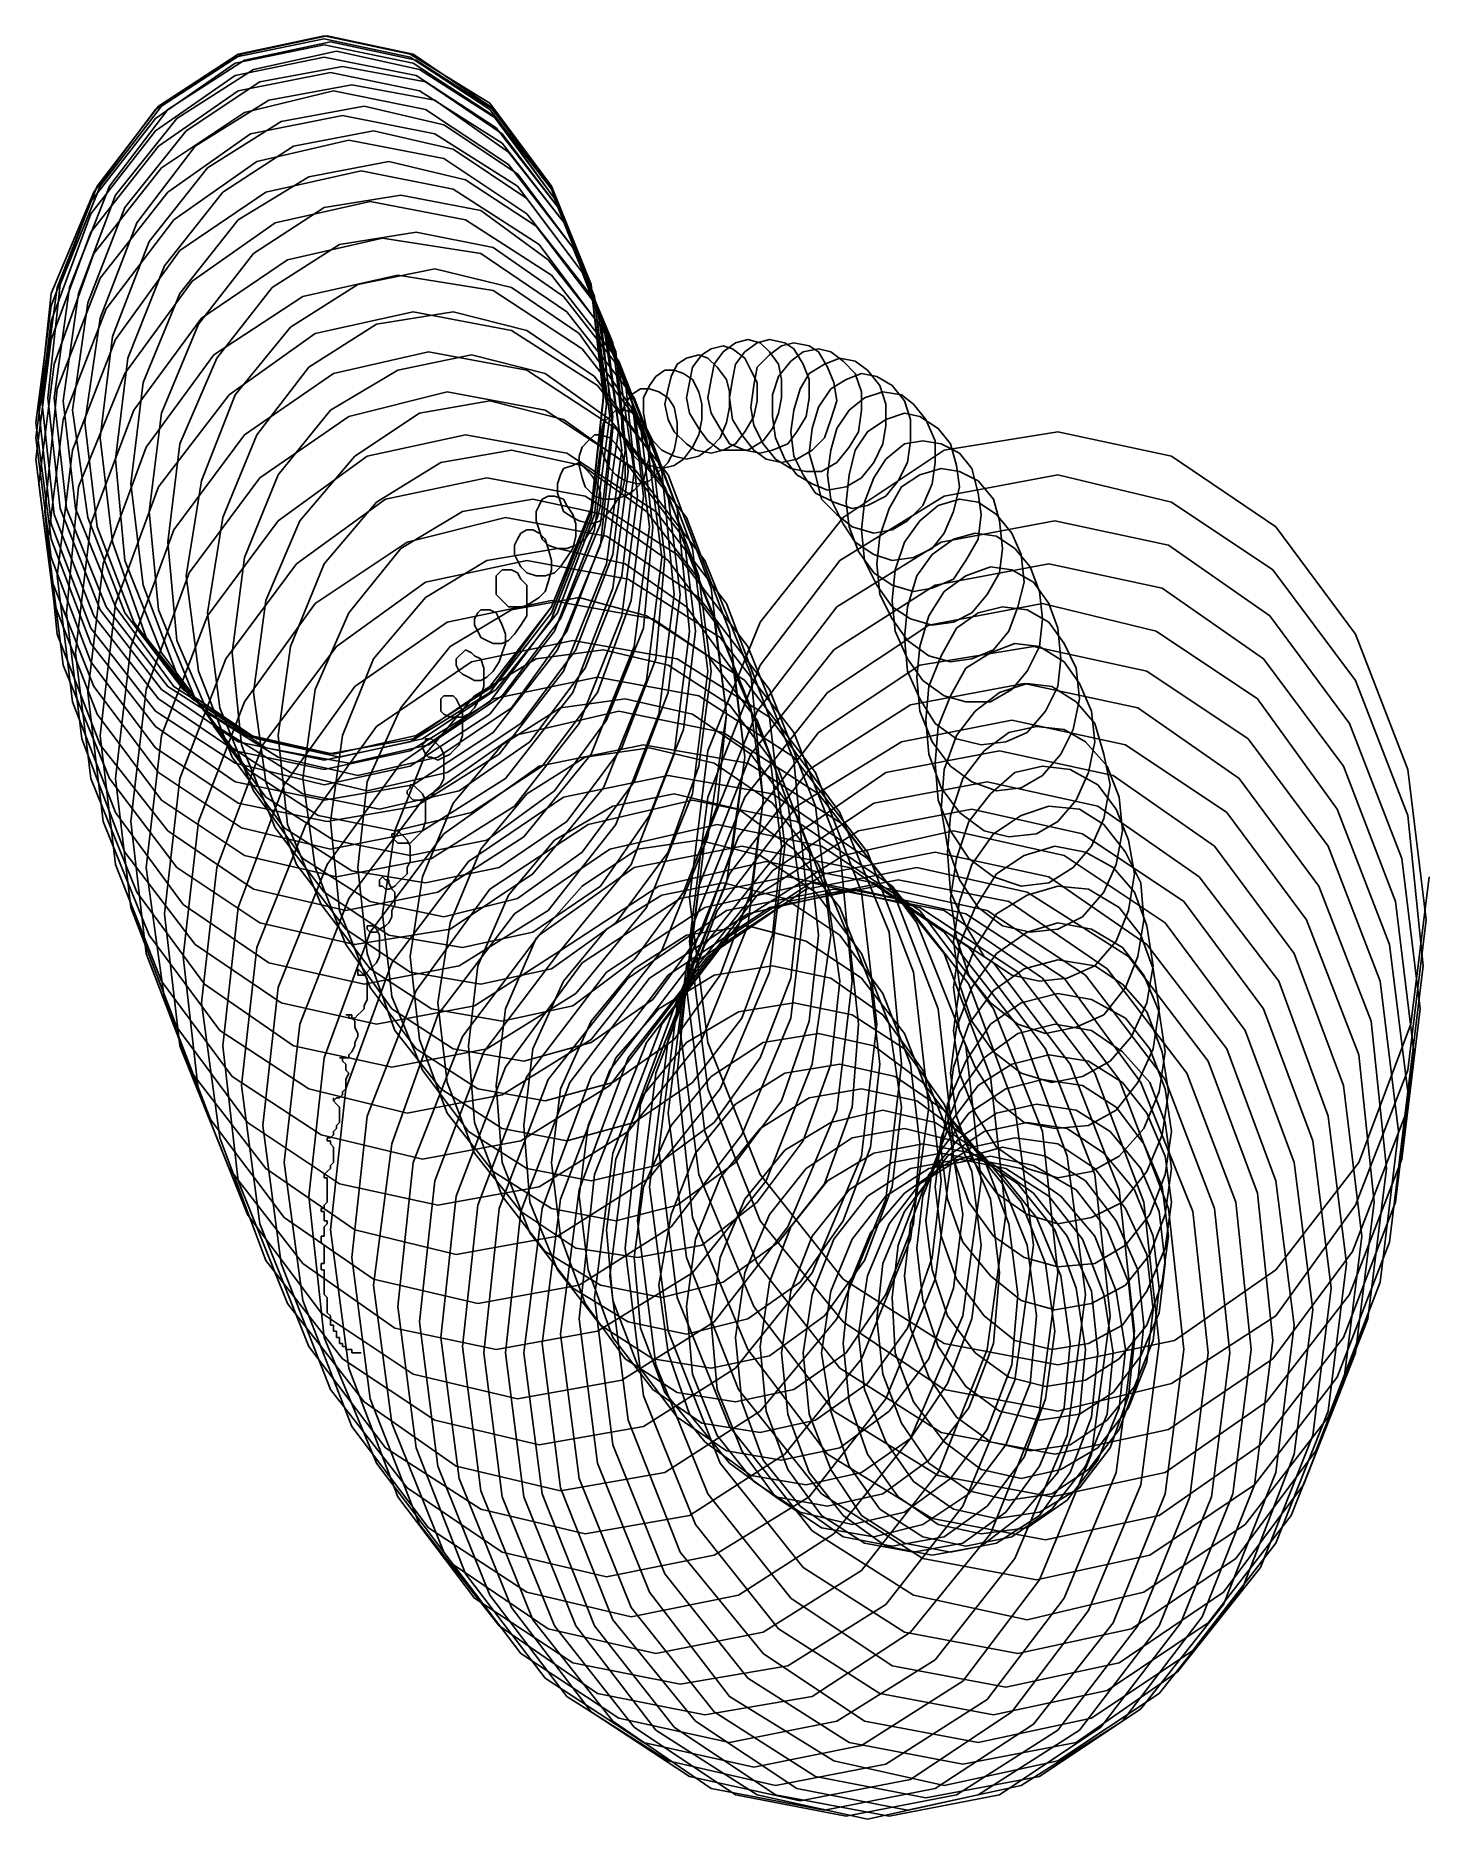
# Model space of a CAD drawing. Header units: metres. Extents: x 7 to 126, y 48 to 200.
import ezdxf

# ---------------------------------------------------------------- set-up
doc = ezdxf.new("R2010")
doc.units = ezdxf.units.M

msp = doc.modelspace()

# ---------------------------------------------------------------- linework, layer by layer
for points in [[(24.15, 198.45), (31.5, 200.025)], [(24.4125, 198.45), (31.7625, 200.025)], [(31.5, 200.025), (38.85, 198.45)], [(31.7625, 200.025), (39.1125, 198.45)], [(17.325, 193.9875), (24.15, 198.45)], [(17.5875, 193.9875), (24.4125, 198.45)], [(23.8875, 198.1875), (31.5, 199.7625)], [(23.8875, 197.6625), (31.5, 199.2375)], [(24.675, 197.925), (32.025, 199.5)], [(25.4625, 197.1375), (32.55, 198.7125)], [(31.5, 199.7625), (38.85, 198.1875)], [(31.5, 199.2375), (39.1125, 197.6625)], [(32.025, 199.5), (39.375, 197.925)], [(32.55, 198.7125), (39.6375, 197.1375)], [(38.85, 198.45), (45.675, 194.25)], [(39.1125, 198.45), (45.675, 193.9875)], [(17.0625, 193.725), (23.8875, 198.1875)], [(17.0625, 192.9375), (23.8875, 197.6625)], [(18.1125, 193.725), (24.675, 197.925)], [(18.9, 192.9375), (25.4625, 197.1375)], [(23.8875, 196.6125), (31.5, 198.1875)], [(24.15, 195.3), (32.025, 196.875)], [(25.9875, 196.0875), (33.075, 197.4)], [(31.5, 198.1875), (39.375, 196.6125)], [(32.025, 196.875), (39.6375, 195.3)], [(33.075, 197.4), (40.1625, 196.0875)], [(38.85, 198.1875), (45.675, 193.725)], [(39.1125, 197.6625), (45.9375, 193.2)], [(39.375, 197.925), (45.9375, 193.725)], [(39.6375, 197.1375), (46.2, 192.9375)], [(17.0625, 191.8875), (23.8875, 196.6125)], [(17.325, 190.575), (24.15, 195.3)], [(19.6875, 191.8875), (25.9875, 196.0875)], [(24.675, 193.4625), (32.2875, 195.3)], [(26.775, 194.5125), (33.8625, 195.825)], [(32.2875, 195.3), (40.1625, 193.725)], [(33.8625, 195.825), (40.95, 194.5125)], [(39.375, 196.6125), (46.2, 192.15)], [(39.6375, 195.3), (46.725, 190.8375)], [(40.1625, 196.0875), (46.725, 191.625)], [(11.8125, 186.6375), (17.0625, 193.725)], [(12.075, 187.1625), (17.325, 193.9875)], [(12.3375, 187.1625), (17.5875, 193.9875)], [(13.125, 187.1625), (18.1125, 193.725)], [(20.475, 190.575), (26.775, 194.5125)], [(27.825, 192.675), (34.9125, 193.9875)], [(34.9125, 193.9875), (41.7375, 192.4125)], [(40.1625, 193.725), (47.25, 189)], [(40.95, 194.5125), (47.25, 190.05)], [(45.675, 194.25), (50.925, 187.1625)], [(45.675, 193.9875), (50.925, 187.1625)], [(45.675, 193.725), (50.925, 186.9)], [(45.9375, 193.725), (50.925, 186.9)], [(11.55, 185.85), (17.0625, 192.9375)], [(13.65, 186.375), (18.9, 192.9375)], [(17.5875, 188.7375), (24.675, 193.4625)], [(21.525, 188.7375), (27.825, 192.675)], [(25.2, 191.625), (33.075, 193.2)], [(33.075, 193.2), (40.95, 191.625)], [(41.7375, 192.4125), (48.0375, 188.2125)], [(45.9375, 193.2), (51.1875, 186.1125)], [(46.2, 192.9375), (51.1875, 186.1125)], [(11.55, 184.8), (17.0625, 191.8875)], [(14.4375, 185.325), (19.6875, 191.8875)], [(18.1125, 186.6375), (25.2, 191.625)], [(25.725, 189.2625), (33.6, 191.1)], [(28.875, 190.575), (35.7, 191.8875)], [(33.6, 191.1), (41.7375, 189.525)], [(35.7, 191.8875), (42.525, 190.3125)], [(40.95, 191.625), (48.0375, 187.1625)], [(46.2, 192.15), (51.7125, 185.0625)], [(46.725, 191.625), (51.7125, 185.0625)], [(46.725, 190.8375), (52.2375, 183.75)], [(11.55, 183.225), (17.325, 190.575)], [(15.4875, 184.0125), (20.475, 190.575)], [(18.6375, 184.275), (25.725, 189.2625)], [(22.8375, 186.6375), (28.875, 190.575)], [(30.1875, 187.95), (37.0125, 189.2625)], [(37.0125, 189.2625), (43.575, 187.6875)], [(41.7375, 189.525), (48.825, 184.8)], [(42.525, 190.3125), (48.825, 186.1125)], [(47.25, 190.05), (52.2375, 183.75)], [(11.8125, 181.3875), (17.5875, 188.7375)], [(16.5375, 182.4375), (21.525, 188.7375)], [(24.15, 184.275), (30.1875, 187.95)], [(26.5125, 186.6375), (34.65, 188.475)], [(34.65, 188.475), (42.525, 186.9)], [(43.575, 187.6875), (49.6125, 183.75)], [(47.25, 189), (52.7625, 181.9125)], [(48.0375, 188.2125), (52.7625, 181.9125)], [(8.1375, 177.975), (11.8125, 186.6375)], [(8.6625, 178.5), (12.075, 187.1625)], [(8.925, 178.7625), (12.3375, 187.1625)], [(9.7125, 178.5), (13.125, 187.1625)], [(10.5, 177.975), (13.65, 186.375)], [(12.3375, 179.2875), (18.1125, 186.6375)], [(17.85, 180.3375), (22.8375, 186.6375)], [(19.1625, 181.65), (26.5125, 186.6375)], [(31.5, 185.325), (38.0625, 186.375)], [(38.0625, 186.375), (44.8875, 185.0625)], [(42.525, 186.9), (49.875, 182.175)], [(48.0375, 187.1625), (53.55, 179.8125)], [(48.825, 186.1125), (53.55, 179.8125)], [(50.925, 187.1625), (54.3375, 178.5)], [(50.925, 187.1625), (54.3375, 178.7625)], [(50.925, 186.9), (54.3375, 178.2375)], [(50.925, 186.9), (54.3375, 178.5)], [(51.1875, 186.1125), (54.6, 177.45)], [(51.1875, 186.1125), (54.6, 177.7125)], [(8.1375, 176.925), (11.55, 185.85)], [(8.1375, 175.6125), (11.55, 184.8)], [(11.2875, 177.1875), (14.4375, 185.325)], [(25.4625, 181.3875), (31.5, 185.325)], [(27.3, 184.0125), (35.4375, 185.85)], [(35.4375, 185.85), (43.575, 184.275)], [(44.8875, 185.0625), (50.6625, 180.8625)], [(48.825, 184.8), (54.6, 177.45)], [(51.7125, 185.0625), (55.125, 176.1375)], [(51.7125, 185.0625), (54.8625, 176.6625)], [(8.1375, 174.0375), (11.55, 183.225)], [(12.3375, 175.875), (15.4875, 184.0125)], [(12.8625, 176.6625), (18.6375, 184.275)], [(19.1625, 177.975), (24.15, 184.275)], [(20.2125, 179.025), (27.3, 184.0125)], [(32.8125, 182.175), (39.375, 183.225)], [(39.375, 183.225), (45.9375, 181.9125)], [(43.575, 184.275), (50.925, 179.55)], [(49.6125, 183.75), (54.6, 177.1875)], [(52.2375, 183.75), (55.65, 174.5625)], [(52.2375, 183.75), (55.3875, 175.35)], [(13.3875, 174.3), (16.5375, 182.4375)], [(13.65, 174.0375), (19.1625, 181.65)], [(27.0375, 178.5), (32.8125, 182.175)], [(28.35, 180.8625), (36.4875, 182.7)], [(36.4875, 182.7), (44.8875, 181.3875)], [(45.9375, 181.9125), (51.975, 177.7125)], [(49.875, 182.175), (55.3875, 174.825)], [(52.7625, 181.9125), (56.4375, 172.9875)], [(52.7625, 181.9125), (56.175, 173.775)], [(8.4, 171.9375), (11.8125, 181.3875)], [(14.7, 172.4625), (17.85, 180.3375)], [(20.7375, 175.35), (25.4625, 181.3875)], [(21, 175.875), (28.35, 180.8625)], [(34.3875, 178.7625), (40.95, 180.075)], [(40.95, 180.075), (47.5125, 178.5)], [(44.8875, 181.3875), (52.2375, 176.4)], [(50.6625, 180.8625), (55.65, 174.5625)], [(7.35, 168.7875), (8.6625, 178.5)], [(7.875, 169.05), (8.925, 178.7625)], [(8.4, 169.05), (9.7125, 178.5)], [(8.6625, 169.8375), (12.3375, 179.2875)], [(14.4375, 171.15), (20.2125, 179.025)], [(22.3125, 172.4625), (27.0375, 178.5)], [(28.6125, 175.0875), (34.3875, 178.7625)], [(29.6625, 177.7125), (37.8, 179.55)], [(37.8, 179.55), (45.9375, 178.2375)], [(47.5125, 178.5), (53.2875, 174.5625)], [(50.925, 179.55), (56.7, 172.2)], [(53.55, 179.8125), (57.225, 170.625)], [(53.55, 179.8125), (56.7, 171.675)], [(54.3375, 178.7625), (55.3875, 169.3125)], [(54.3375, 178.5), (55.3875, 169.05)], [(54.3375, 178.5), (55.3875, 169.05)], [(6.825, 166.95), (8.1375, 176.925)], [(7.0875, 168), (8.1375, 177.975)], [(9.1875, 168.7875), (10.5, 177.975)], [(9.975, 168), (11.2875, 177.1875)], [(16.0125, 170.3625), (19.1625, 177.975)], [(22.05, 172.725), (29.6625, 177.7125)], [(45.9375, 178.2375), (53.55, 173.25)], [(51.975, 177.7125), (56.7, 171.675)], [(54.3375, 178.2375), (55.65, 168.525)], [(54.6, 177.7125), (55.65, 168.525)], [(54.6, 177.45), (58.0125, 168.2625)], [(54.6, 177.45), (55.9125, 167.475)], [(54.6, 177.1875), (57.75, 169.3125)], [(6.825, 165.6375), (8.1375, 175.6125)], [(9.1875, 167.2125), (12.8625, 176.6625)], [(11.025, 166.95), (12.3375, 175.875)], [(15.225, 168), (21, 175.875)], [(30.7125, 174.5625), (39.1125, 176.4)], [(35.9625, 175.35), (42.525, 176.4)], [(39.1125, 176.4), (47.5125, 174.825)], [(42.525, 176.4), (48.825, 174.825)], [(52.2375, 176.4), (58.0125, 169.05)], [(54.8625, 176.6625), (56.175, 167.475)], [(55.125, 176.1375), (56.175, 166.425)], [(6.825, 163.8), (8.1375, 174.0375)], [(9.975, 164.5875), (13.65, 174.0375)], [(12.3375, 165.6375), (13.3875, 174.3)], [(17.5875, 167.7375), (20.7375, 175.35)], [(23.3625, 169.3125), (30.7125, 174.5625)], [(23.8875, 169.3125), (28.6125, 175.0875)], [(30.1875, 171.675), (35.9625, 175.35)], [(47.5125, 174.825), (54.8625, 170.1)], [(48.825, 174.825), (54.6, 170.8875)], [(53.2875, 174.5625), (57.75, 168.2625)], [(55.3875, 175.35), (56.7, 166.425)], [(55.3875, 174.825), (59.0625, 165.6375)], [(55.65, 174.5625), (56.9625, 164.5875)], [(55.65, 174.5625), (58.5375, 166.6875)], [(66.675, 173.775), (67.725, 174.0375)], [(67.725, 174.0375), (68.775, 173.775)], [(68.5125, 173.775), (69.5625, 174.0375)], [(69.5625, 174.0375), (70.875, 173.775)], [(13.65, 163.8), (14.7, 172.4625)], [(16.275, 164.85), (22.05, 172.725)], [(19.1625, 165.1125), (22.3125, 172.4625)], [(32.2875, 171.15), (40.425, 172.9875)], [(37.8, 171.4125), (44.1, 172.725)], [(40.425, 172.9875), (48.825, 171.4125)], [(44.1, 172.725), (50.4, 171.15)], [(53.55, 173.25), (59.325, 165.9)], [(56.175, 173.775), (57.225, 164.5875)], [(56.4375, 172.9875), (57.4875, 162.75)], [(61.6875, 171.9375), (62.475, 172.4625)], [(62.475, 172.4625), (63.525, 172.725)], [(63, 171.675), (63.7875, 172.725)], [(63.525, 172.725), (64.3125, 172.4625)], [(63.7875, 172.725), (64.575, 173.25)], [(64.3125, 172.4625), (65.1, 171.675)], [(64.575, 173.25), (65.625, 173.5125)], [(64.8375, 171.9375), (65.625, 172.9875)], [(65.625, 172.9875), (66.675, 173.775)], [(65.625, 173.5125), (66.4125, 173.25)], [(66.4125, 173.25), (67.4625, 172.4625)], [(66.675, 171.9375), (67.4625, 172.9875)], [(67.4625, 172.9875), (68.5125, 173.775)], [(67.4625, 172.4625), (67.9875, 171.4125)], [(68.5125, 171.675), (69.5625, 172.725)], [(68.775, 173.775), (69.5625, 172.9875)], [(69.5625, 172.725), (70.6125, 173.5125)], [(69.5625, 172.9875), (70.35, 171.9375)], [(70.6125, 173.5125), (71.6625, 173.775)], [(70.875, 173.775), (71.6625, 173.25)], [(71.4, 172.2), (72.45, 172.9875)], [(71.6625, 173.775), (72.975, 173.5125)], [(71.6625, 173.25), (72.45, 171.9375)], [(72.45, 172.9875), (73.7625, 173.25)], [(72.975, 173.5125), (73.7625, 172.9875)], [(73.7625, 173.25), (74.8125, 172.9875)], [(73.7625, 172.9875), (74.55, 171.675)], [(74.2875, 171.9375), (75.6, 172.4625)], [(74.8125, 172.9875), (75.8625, 172.2)], [(75.6, 172.4625), (76.9125, 172.2)], [(7.0875, 161.7), (8.4, 171.9375)], [(10.5, 161.4375), (14.4375, 171.15)], [(24.675, 165.9), (32.2875, 171.15)], [(25.725, 165.9), (30.1875, 171.675)], [(32.025, 168), (37.8, 171.4125)], [(48.825, 171.4125), (56.4375, 166.425)], [(50.4, 171.15), (55.9125, 167.2125)], [(54.6, 170.8875), (59.0625, 164.85)], [(56.7, 172.2), (60.375, 162.75)], [(56.7, 171.675), (58.0125, 162.75)], [(56.7, 171.675), (59.5875, 163.8)], [(59.325, 170.1), (59.85, 170.8875)], [(59.85, 170.8875), (60.6375, 171.4125)], [(60.6375, 171.4125), (61.425, 171.4125)], [(60.9, 169.8375), (61.1625, 170.8875)], [(61.1625, 170.8875), (61.6875, 171.9375)], [(61.425, 171.4125), (62.2125, 171.15)], [(62.2125, 171.15), (63, 170.625)], [(62.7375, 170.3625), (63, 171.675)], [(64.575, 170.625), (64.8375, 171.9375)], [(65.1, 171.675), (65.8875, 170.625)], [(66.4125, 170.625), (66.675, 171.9375)], [(67.9875, 171.4125), (68.5125, 170.3625)], [(68.25, 170.1), (68.5125, 171.675)], [(69.825, 169.3125), (70.35, 170.8875)], [(70.35, 170.8875), (71.4, 172.2)], [(70.35, 171.9375), (70.6125, 170.625)], [(72.1875, 169.8375), (72.975, 171.15)], [(72.45, 171.9375), (72.975, 170.625)], [(72.975, 171.15), (74.2875, 171.9375)], [(74.55, 171.675), (75.075, 170.3625)], [(75.8625, 172.2), (76.9125, 171.15)], [(76.125, 170.625), (77.4375, 171.15)], [(76.9125, 172.2), (77.9625, 171.4125)], [(76.9125, 171.15), (77.4375, 169.575)], [(77.4375, 171.15), (78.75, 170.8875)], [(77.9625, 171.4125), (79.0125, 170.1)], [(78.75, 170.8875), (80.0625, 170.1)], [(7.6125, 159.3375), (8.6625, 169.8375)], [(14.9625, 161.7), (16.0125, 170.3625)], [(17.325, 161.4375), (23.3625, 169.3125)], [(21, 161.9625), (23.8875, 169.3125)], [(33.6, 167.475), (42, 169.575)], [(42, 169.575), (50.4, 168)], [(55.3875, 169.3125), (54.3375, 159.6)], [(54.8625, 170.1), (60.9, 162.4875)], [(57.225, 170.625), (58.275, 160.65)], [(57.225, 168.525), (57.75, 169.3125)], [(57.75, 169.3125), (58.5375, 169.8375)], [(57.75, 169.3125), (58.8, 160.65)], [(58.5375, 169.8375), (59.325, 169.8375)], [(58.8, 169.05), (59.325, 170.1)], [(59.325, 169.8375), (60.1125, 169.575)], [(60.1125, 169.575), (60.9, 169.05)], [(60.6375, 168.525), (60.9, 169.8375)], [(62.475, 169.05), (62.7375, 170.3625)], [(63, 170.625), (63.525, 169.575)], [(63.525, 169.575), (63.7875, 168.525)], [(64.3125, 169.05), (64.575, 170.625)], [(65.8875, 170.625), (66.15, 169.575)], [(66.15, 169.05), (66.4125, 170.625)], [(66.15, 169.575), (66.15, 168.2625)], [(67.9875, 168.2625), (68.25, 170.1)], [(68.5125, 170.3625), (68.5125, 168.7875)], [(69.825, 167.475), (69.825, 169.3125)], [(70.6125, 170.625), (70.6125, 169.05)], [(71.6625, 168), (72.1875, 169.8375)], [(72.975, 170.625), (72.975, 169.05)], [(73.7625, 168.2625), (74.8125, 169.8375)], [(74.8125, 169.8375), (76.125, 170.625)], [(75.075, 170.3625), (75.3375, 168.7875)], [(77.4375, 169.575), (77.4375, 168)], [(77.7, 169.05), (79.275, 169.575)], [(79.0125, 170.1), (79.5375, 168.525)], [(79.275, 169.575), (80.85, 169.3125)], [(80.0625, 170.1), (81.1125, 168.7875)], [(80.85, 169.3125), (81.9, 168.525)], [(8.1375, 158.2875), (7.0875, 168)], [(8.4, 159.075), (7.35, 168.7875)], [(8.925, 159.6), (7.875, 169.05)], [(9.45, 159.6), (8.4, 169.05)], [(10.2375, 159.6), (9.1875, 168.7875)], [(11.2875, 158.8125), (9.975, 168)], [(11.55, 158.2875), (15.225, 168)], [(27.5625, 162.4875), (32.025, 168)], [(39.6375, 167.7375), (45.675, 168.7875)], [(45.675, 168.7875), (51.975, 167.2125)], [(50.4, 168), (58.0125, 163.0125)], [(55.3875, 169.05), (54.3375, 159.3375)], [(55.3875, 169.05), (54.3375, 159.6)], [(55.65, 168.525), (54.3375, 158.8125)], [(55.65, 168.525), (54.6, 159.075)], [(55.9125, 167.475), (56.4375, 168)], [(56.4375, 168), (57.225, 168)], [(56.9625, 167.7375), (57.225, 168.525)], [(57.225, 168), (58.0125, 167.7375)], [(57.75, 168.2625), (60.9, 160.65)], [(58.0125, 169.05), (61.6875, 159.6)], [(58.0125, 168.2625), (59.325, 158.025)], [(58.8, 167.7375), (58.8, 169.05)], [(60.9, 167.2125), (60.6375, 168.525)], [(60.9, 169.05), (61.425, 168.2625)], [(61.425, 168.2625), (61.6875, 166.95)], [(62.7375, 167.7375), (62.475, 169.05)], [(63.7875, 168.525), (63.7875, 167.2125)], [(64.575, 167.7375), (64.3125, 169.05)], [(66.15, 168.2625), (65.8875, 166.95)], [(66.4125, 167.2125), (66.15, 169.05)], [(68.25, 166.6875), (67.9875, 168.2625)], [(68.5125, 168.7875), (68.25, 167.475)], [(70.6125, 169.05), (70.35, 167.7375)], [(71.4, 166.1625), (71.6625, 168)], [(72.975, 169.05), (72.7125, 167.475)], [(73.2375, 166.425), (73.7625, 168.2625)], [(75.3375, 168.7875), (74.8125, 167.2125)], [(75.3375, 166.425), (76.3875, 168)], [(76.3875, 168), (77.7, 169.05)], [(77.4375, 168), (77.175, 166.1625)], [(79.5375, 168.525), (79.5375, 166.6875)], [(81.1125, 168.7875), (81.6375, 167.2125)], [(81.9, 168.525), (82.95, 167.2125)], [(8.1375, 156.975), (6.825, 166.95)], [(7.875, 156.7125), (9.1875, 167.2125)], [(12.075, 158.025), (11.025, 166.95)], [(16.5375, 159.3375), (17.5875, 167.7375)], [(25.9875, 162.225), (33.6, 167.475)], [(34.125, 164.0625), (39.6375, 167.7375)], [(51.975, 167.2125), (57.4875, 163.275)], [(55.9125, 167.475), (54.6, 157.7625)], [(56.175, 167.475), (55.125, 158.2875)], [(55.125, 165.9), (55.3875, 166.95)], [(56.175, 166.425), (55.125, 156.45)], [(55.3875, 166.95), (55.9125, 167.475)], [(56.7, 166.425), (55.3875, 157.2375)], [(55.9125, 167.2125), (60.6375, 161.4375)], [(56.4375, 166.425), (62.475, 158.8125)], [(56.9625, 166.425), (56.9625, 167.7375)], [(57.225, 165.375), (56.9625, 166.425)], [(58.0125, 167.7375), (58.5375, 167.2125)], [(58.5375, 167.2125), (59.0625, 166.425)], [(58.5375, 166.6875), (59.5875, 158.025)], [(59.0625, 166.425), (58.8, 167.7375)], [(59.5875, 165.375), (59.0625, 166.425)], [(59.0625, 166.425), (59.325, 165.375)], [(61.425, 166.1625), (60.9, 167.2125)], [(61.6875, 166.95), (61.6875, 165.9)], [(63.525, 166.425), (62.7375, 167.7375)], [(63.7875, 167.2125), (63.525, 165.9)], [(64.3125, 165.375), (63.525, 166.425)], [(65.3625, 166.425), (64.575, 167.7375)], [(65.8875, 166.95), (65.3625, 165.6375)], [(66.15, 165.1125), (65.3625, 166.425)], [(67.2, 165.9), (66.4125, 167.2125)], [(68.25, 167.475), (67.4625, 166.1625)], [(69.0375, 165.1125), (68.25, 166.6875)], [(69.825, 166.425), (69.0375, 165.375)], [(70.35, 167.7375), (69.825, 166.425)], [(70.0875, 165.6375), (69.825, 167.475)], [(72.7125, 167.475), (71.925, 166.1625)], [(72.975, 164.325), (73.2375, 166.425)], [(74.8125, 167.2125), (74.2875, 165.6375)], [(74.8125, 164.5875), (75.3375, 166.425)], [(77.9625, 166.1625), (79.5375, 167.2125)], [(79.5375, 166.6875), (79.275, 165.1125)], [(79.5375, 167.2125), (81.1125, 167.7375)], [(81.1125, 167.7375), (82.425, 167.475)], [(81.6375, 167.2125), (81.6375, 165.375)], [(82.425, 167.475), (84, 166.425)], [(82.95, 167.2125), (83.7375, 165.375)], [(84, 166.425), (85.05, 165.1125)], [(8.1375, 155.4), (6.825, 165.6375)], [(13.3875, 156.7125), (12.3375, 165.6375)], [(12.6, 154.875), (16.275, 164.85)], [(18.1125, 156.7125), (19.1625, 165.1125)], [(18.6375, 157.7625), (24.675, 165.9)], [(22.8375, 158.8125), (25.725, 165.9)], [(35.175, 164.0625), (43.575, 165.9)], [(43.575, 165.9), (52.2375, 164.325)], [(53.2875, 164.0625), (53.55, 164.85)], [(53.55, 164.85), (54.075, 165.375)], [(54.075, 165.375), (54.6, 165.9)], [(54.6, 165.9), (55.125, 165.9)], [(55.125, 165.1125), (55.125, 165.9)], [(55.125, 165.9), (55.9125, 165.6375)], [(55.3875, 164.0625), (55.125, 165.1125)], [(55.9125, 165.6375), (56.4375, 165.1125)], [(56.4375, 165.1125), (56.9625, 164.325)], [(57.75, 164.325), (57.225, 165.375)], [(59.0625, 165.6375), (60.375, 155.4)], [(59.0625, 164.85), (62.2125, 157.5)], [(59.325, 165.9), (63, 156.1875)], [(59.325, 165.375), (59.325, 164.0625)], [(60.375, 164.5875), (59.5875, 165.375)], [(62.475, 165.1125), (61.425, 166.1625)], [(61.6875, 165.9), (61.425, 164.5875)], [(63, 164.85), (62.2125, 163.8)], [(63.2625, 164.5875), (62.475, 165.1125)], [(63.525, 165.9), (63, 164.85)], [(64.575, 164.85), (63.525, 164.0625)], [(65.3625, 164.5875), (64.3125, 165.375)], [(65.3625, 165.6375), (64.575, 164.85)], [(66.675, 165.1125), (65.625, 164.5875)], [(67.4625, 164.5875), (66.15, 165.1125)], [(67.4625, 166.1625), (66.675, 165.1125)], [(68.25, 164.5875), (67.2, 165.9)], [(69.0375, 165.375), (67.725, 164.5875)], [(70.0875, 163.8), (69.0375, 165.1125)], [(71.1375, 165.1125), (69.825, 164.5875)], [(70.875, 163.8), (70.0875, 165.6375)], [(71.925, 166.1625), (71.1375, 165.1125)], [(71.6625, 164.0625), (71.4, 166.1625)], [(74.2875, 165.6375), (73.2375, 164.5875)], [(76.3875, 164.85), (75.3375, 163.5375)], [(77.175, 166.1625), (76.3875, 164.85)], [(76.9125, 164.5875), (77.9625, 166.1625)], [(79.275, 165.1125), (78.4875, 163.5375)], [(79.5375, 163.8), (81.1125, 165.1125)], [(81.1125, 165.1125), (82.6875, 165.375)], [(81.6375, 165.375), (81.375, 163.5375)], [(82.6875, 165.375), (84.2625, 165.1125)], [(83.7375, 165.375), (83.7375, 163.5375)], [(84.2625, 165.1125), (85.8375, 164.325)], [(84.525, 164.5875), (94.2375, 166.1625)], [(85.05, 165.1125), (85.575, 163.275)], [(94.2375, 166.1625), (103.95, 164.0625)], [(8.1375, 153.5625), (6.825, 163.8)], [(8.6625, 153.825), (9.975, 164.5875)], [(14.4375, 155.1375), (13.65, 163.8)], [(27.5625, 158.55), (35.175, 164.0625)], [(29.4, 158.55), (34.125, 164.0625)], [(35.9625, 160.125), (41.475, 163.5375)], [(41.475, 163.5375), (47.5125, 164.5875)], [(47.5125, 164.5875), (53.55, 163.275)], [(51.975, 163.0125), (52.7625, 163.275)], [(52.2375, 164.325), (59.85, 159.3375)], [(52.7625, 163.275), (53.2875, 163.5375)], [(53.2875, 163.275), (53.2875, 164.0625)], [(53.2875, 163.5375), (53.8125, 163.0125)], [(53.55, 162.225), (53.2875, 163.275)], [(53.55, 163.275), (59.0625, 159.3375)], [(55.9125, 163.0125), (55.3875, 164.0625)], [(56.9625, 164.5875), (55.65, 154.875)], [(57.225, 164.5875), (56.175, 155.6625)], [(56.9625, 164.325), (57.225, 163.275)], [(57.225, 163.275), (57.225, 162.225)], [(57.4875, 163.275), (61.95, 157.5)], [(58.5375, 163.5375), (57.75, 164.325)], [(59.325, 163.275), (58.5375, 163.5375)], [(59.325, 164.0625), (59.0625, 163.0125)], [(60.375, 163.0125), (59.325, 163.275)], [(59.5875, 163.8), (60.6375, 155.4)], [(60.9, 163.5375), (60.1125, 162.75)], [(61.425, 164.0625), (60.375, 164.5875)], [(61.425, 163.275), (60.375, 163.0125)], [(61.425, 164.5875), (60.9, 163.5375)], [(62.475, 163.8), (61.425, 164.0625)], [(62.2125, 163.8), (61.425, 163.275)], [(63.525, 164.0625), (62.475, 163.8)], [(64.575, 164.325), (63.2625, 164.5875)], [(65.625, 164.5875), (64.575, 164.325)], [(66.675, 164.5875), (65.3625, 164.5875)], [(67.725, 164.5875), (66.675, 164.5875)], [(68.775, 164.325), (67.4625, 164.5875)], [(69.3, 163.8), (68.25, 164.5875)], [(69.825, 164.5875), (68.775, 164.325)], [(70.6125, 163.5375), (69.3, 163.8)], [(71.4, 163.0125), (70.0875, 163.8)], [(71.925, 163.8), (70.6125, 163.5375)], [(71.925, 162.4875), (70.875, 163.8)], [(72.45, 162.4875), (71.6625, 164.0625)], [(73.2375, 164.5875), (71.925, 163.8)], [(73.5, 162.4875), (72.975, 164.325)], [(75.3375, 163.5375), (74.025, 162.75)], [(74.55, 162.4875), (74.8125, 164.5875)], [(75.8625, 158.8125), (84.525, 164.5875)], [(76.3875, 162.4875), (76.9125, 164.5875)], [(78.4875, 163.5375), (77.4375, 162.225)], [(78.4875, 162.225), (79.5375, 163.8)], [(81.375, 163.5375), (80.5875, 161.9625)], [(83.7375, 163.5375), (83.475, 161.7)], [(85.575, 163.275), (85.8375, 161.4375)], [(85.8375, 164.325), (86.8875, 163.0125)], [(103.95, 164.0625), (112.875, 158.025)], [(8.4, 151.4625), (7.0875, 161.7)], [(16.0125, 153.0375), (14.9625, 161.7)], [(19.6875, 153.825), (21, 161.9625)], [(19.95, 154.0875), (25.9875, 162.225)], [(24.675, 155.4), (27.5625, 162.4875)], [(36.75, 160.3875), (45.4125, 162.225)], [(45.4125, 162.225), (53.8125, 160.65)], [(51.45, 161.7), (51.7125, 162.4875)], [(51.45, 160.9125), (51.45, 161.7)], [(51.7125, 162.4875), (51.975, 163.0125)], [(53.8125, 161.4375), (53.55, 162.225)], [(53.8125, 163.0125), (54.3375, 162.4875)], [(54.3375, 162.4875), (54.8625, 161.7)], [(54.8625, 161.7), (55.125, 160.9125)], [(56.4375, 162.4875), (55.9125, 163.0125)], [(57.4875, 162.75), (56.175, 152.775)], [(57.225, 161.9625), (56.4375, 162.4875)], [(58.0125, 162.75), (56.9625, 153.825)], [(57.225, 162.225), (56.9625, 160.9125)], [(58.275, 161.7), (57.225, 161.9625)], [(58.0125, 163.0125), (64.05, 155.1375)], [(58.8, 161.9625), (58.0125, 161.175)], [(59.325, 161.9625), (58.275, 161.7)], [(59.0625, 163.0125), (58.8, 161.9625)], [(60.1125, 162.75), (59.325, 161.9625)], [(60.375, 162.75), (61.425, 152.25)], [(60.9, 162.4875), (64.575, 152.775)], [(72.7125, 162.75), (71.4, 163.0125)], [(73.2375, 161.7), (71.925, 162.4875)], [(73.5, 160.9125), (72.45, 162.4875)], [(74.025, 162.75), (72.7125, 162.75)], [(74.55, 161.175), (73.2375, 161.7)], [(74.025, 160.3875), (73.5, 162.4875)], [(74.8125, 160.3875), (74.55, 162.4875)], [(76.125, 160.125), (76.3875, 162.4875)], [(77.4375, 162.225), (76.125, 161.4375)], [(77.7, 160.125), (78.4875, 162.225)], [(80.5875, 161.9625), (79.5375, 160.65)], [(80.85, 161.4375), (82.425, 162.4875)], [(82.425, 162.4875), (84.2625, 163.0125)], [(83.475, 161.7), (82.6875, 159.8625)], [(84.2625, 163.0125), (85.8375, 162.75)], [(84.525, 160.65), (94.2375, 162.4875)], [(85.8375, 162.75), (87.4125, 161.9625)], [(86.8875, 163.0125), (87.4125, 160.9125)], [(87.4125, 161.9625), (88.725, 160.3875)], [(94.2375, 162.4875), (103.95, 160.125)], [(9.45, 150.675), (10.5, 161.4375)], [(13.65, 151.4625), (17.325, 161.4375)], [(29.1375, 154.875), (36.75, 160.3875)], [(43.3125, 159.3375), (49.35, 160.3875)], [(49.35, 160.3875), (55.3875, 159.075)], [(49.875, 159.8625), (50.1375, 160.3875)], [(50.1375, 160.3875), (50.6625, 160.65)], [(50.6625, 160.65), (51.1875, 160.65)], [(51.1875, 160.65), (51.975, 160.3875)], [(51.7125, 160.125), (51.45, 160.9125)], [(51.975, 160.3875), (52.2375, 159.8625)], [(54.6, 160.65), (53.8125, 161.4375)], [(53.8125, 160.65), (61.6875, 155.6625)], [(55.3875, 160.3875), (54.6, 160.65)], [(55.125, 160.9125), (55.125, 159.8625)], [(56.175, 160.3875), (55.3875, 160.3875)], [(57.225, 160.65), (56.175, 160.3875)], [(56.9625, 160.9125), (56.4375, 160.125)], [(58.275, 160.65), (56.9625, 150.4125)], [(58.0125, 161.175), (57.225, 160.65)], [(58.8, 160.65), (57.75, 151.725)], [(60.6375, 161.4375), (63.525, 153.825)], [(60.9, 160.65), (61.95, 152.25)], [(75.075, 160.125), (73.5, 160.9125)], [(75.3375, 159.075), (74.025, 160.3875)], [(76.125, 161.4375), (74.55, 161.175)], [(75.8625, 158.2875), (74.8125, 160.3875)], [(75.6, 155.1375), (84.525, 160.65)], [(79.5375, 160.65), (77.9625, 159.8625)], [(79.8, 159.6), (80.85, 161.4375)], [(84, 159.8625), (85.8375, 160.3875)], [(85.8375, 161.4375), (85.3125, 159.3375)], [(85.8375, 160.3875), (87.4125, 160.125)], [(87.4125, 160.9125), (87.675, 159.075)], [(88.725, 160.3875), (89.25, 158.55)], [(8.6625, 148.8375), (7.6125, 159.3375)], [(11.8125, 150.4125), (8.4, 159.075)], [(12.3375, 150.9375), (8.925, 159.6)], [(12.8625, 151.2), (9.45, 159.6)], [(13.65, 151.2), (10.2375, 159.6)], [(14.4375, 150.675), (11.2875, 158.8125)], [(17.325, 150.9375), (16.5375, 159.3375)], [(21.525, 150.675), (22.8375, 158.8125)], [(31.5, 154.875), (35.9625, 160.125)], [(38.0625, 156.1875), (43.3125, 159.3375)], [(38.5875, 156.7125), (46.9875, 158.8125)], [(46.9875, 158.8125), (55.65, 157.2375)], [(49.6125, 159.3375), (49.875, 159.8625)], [(49.6125, 158.55), (49.6125, 159.3375)], [(54.3375, 159.6), (50.925, 151.2)], [(54.3375, 159.6), (50.925, 151.2)], [(54.3375, 159.3375), (50.925, 150.675)], [(54.3375, 158.8125), (50.925, 150.15)], [(54.6, 159.075), (51.45, 150.675)], [(51.975, 159.3375), (51.7125, 160.125)], [(52.7625, 158.8125), (51.975, 159.3375)], [(52.2375, 159.8625), (52.7625, 159.075)], [(52.7625, 159.075), (53.025, 158.2875)], [(53.2875, 158.55), (52.7625, 158.8125)], [(54.8625, 158.8125), (54.3375, 157.7625)], [(55.125, 159.8625), (54.8625, 158.8125)], [(55.9125, 159.3375), (55.125, 158.55)], [(55.3875, 159.075), (60.9, 155.1375)], [(56.4375, 160.125), (55.9125, 159.3375)], [(59.0625, 159.3375), (63.525, 153.5625)], [(59.85, 159.3375), (65.8875, 151.4625)], [(61.6875, 159.6), (62.7375, 149.1)], [(62.475, 158.8125), (66.15, 149.1)], [(68.775, 149.8875), (75.8625, 158.8125)], [(76.65, 159.6), (75.075, 160.125)], [(76.65, 158.025), (75.3375, 159.075)], [(76.3875, 158.025), (76.125, 160.125)], [(77.9625, 159.8625), (76.65, 159.6)], [(77.4375, 157.7625), (77.7, 160.125)], [(79.0125, 157.2375), (79.8, 159.6)], [(82.6875, 159.8625), (81.375, 158.55)], [(82.425, 158.55), (84, 159.8625)], [(85.3125, 159.3375), (84.525, 157.5)], [(87.4125, 160.125), (88.9875, 159.075)], [(87.675, 159.075), (87.4125, 156.975)], [(88.9875, 159.075), (90.3, 157.5)], [(103.95, 160.125), (112.6125, 154.35)], [(11.55, 149.3625), (8.1375, 158.2875)], [(10.2375, 147.2625), (11.55, 158.2875)], [(15.225, 149.8875), (12.075, 158.025)], [(14.9625, 147.7875), (18.6375, 157.7625)], [(21.525, 150.4125), (27.5625, 158.55)], [(26.5125, 151.725), (29.4, 158.55)], [(48.0375, 156.975), (48.3, 157.5)], [(48.3, 157.5), (48.825, 157.7625)], [(48.825, 157.7625), (49.35, 157.7625)], [(49.35, 157.7625), (49.875, 157.5)], [(49.875, 157.7625), (49.6125, 158.55)], [(50.1375, 156.975), (49.875, 157.7625)], [(49.875, 157.5), (50.4, 156.975)], [(54.6, 157.7625), (51.1875, 149.1)], [(55.125, 158.2875), (51.7125, 150.15)], [(55.3875, 157.2375), (52.2375, 149.1)], [(53.025, 157.2375), (52.7625, 156.1875)], [(53.025, 158.2875), (53.025, 157.2375)], [(54.3375, 158.2875), (53.2875, 158.55)], [(54.3375, 157.7625), (53.8125, 156.975)], [(55.125, 158.55), (54.3375, 158.2875)], [(55.65, 157.2375), (63.525, 151.9875)], [(59.325, 158.025), (58.0125, 147.7875)], [(59.5875, 158.025), (58.8, 149.3625)], [(61.95, 157.5), (64.8375, 150.15)], [(62.2125, 157.5), (63.2625, 149.1)], [(76.9125, 156.7125), (75.8625, 158.2875)], [(77.175, 155.925), (76.3875, 158.025)], [(78.4875, 157.5), (76.65, 158.025)], [(77.7, 155.1375), (77.4375, 157.7625)], [(80.0625, 157.7625), (78.4875, 157.5)], [(78.75, 154.875), (79.0125, 157.2375)], [(81.375, 158.55), (80.0625, 157.7625)], [(81.1125, 156.7125), (82.425, 158.55)], [(84.525, 157.5), (83.475, 156.1875)], [(84.2625, 156.7125), (93.975, 158.55)], [(85.3125, 156.975), (87.15, 157.5)], [(87.15, 157.5), (88.9875, 157.2375)], [(88.9875, 157.2375), (90.5625, 156.1875)], [(89.25, 158.55), (89.5125, 156.1875)], [(90.3, 157.5), (91.0875, 155.6625)], [(93.975, 158.55), (103.6875, 156.45)], [(112.875, 158.025), (119.7, 148.8375)], [(9.1875, 146.2125), (7.875, 156.7125)], [(11.55, 148.05), (8.1375, 156.975)], [(16.275, 148.575), (13.3875, 156.7125)], [(18.9, 148.3125), (18.1125, 156.7125)], [(30.7125, 151.4625), (38.5875, 156.7125)], [(33.6, 150.675), (38.0625, 156.1875)], [(45.4125, 155.1375), (51.45, 156.1875)], [(47.775, 156.45), (48.0375, 156.975)], [(47.775, 155.6625), (47.775, 156.45)], [(48.0375, 155.1375), (47.775, 155.6625)], [(50.6625, 156.45), (50.1375, 156.975)], [(50.4, 156.975), (50.6625, 156.1875)], [(51.45, 156.1875), (50.6625, 156.45)], [(50.6625, 156.1875), (50.925, 155.1375)], [(55.125, 156.45), (51.45, 147.525)], [(51.45, 156.1875), (57.225, 154.875)], [(52.2375, 156.1875), (51.45, 156.1875)], [(53.025, 156.45), (52.2375, 156.1875)], [(52.7625, 156.1875), (52.2375, 155.4)], [(53.8125, 156.975), (53.025, 156.45)], [(56.175, 155.6625), (53.025, 147.525)], [(61.6875, 155.6625), (67.725, 147.7875)], [(63, 156.1875), (64.3125, 145.6875)], [(75.3375, 151.2), (84.2625, 156.7125)], [(78.4875, 155.6625), (76.9125, 156.7125)], [(78.4875, 154.0875), (77.175, 155.925)], [(80.0625, 155.1375), (78.4875, 155.6625)], [(80.325, 154.35), (81.1125, 156.7125)], [(83.475, 156.1875), (81.9, 155.4)], [(82.1625, 153.825), (83.475, 155.6625)], [(83.475, 155.6625), (85.3125, 156.975)], [(87.4125, 156.975), (86.3625, 155.1375)], [(89.5125, 156.1875), (89.25, 154.0875)], [(90.5625, 156.1875), (91.875, 154.6125)], [(91.0875, 155.6625), (91.35, 153.3)], [(103.6875, 156.45), (112.35, 150.4125)], [(11.55, 146.475), (8.1375, 155.4)], [(11.2875, 143.85), (12.6, 154.875)], [(17.5875, 147.2625), (14.4375, 155.1375)], [(16.275, 144.1125), (19.95, 154.0875)], [(23.1, 146.7375), (29.1375, 154.875)], [(23.625, 147.2625), (24.675, 155.4)], [(28.6125, 147.7875), (31.5, 154.875)], [(40.1625, 153.3), (48.825, 155.1375)], [(40.1625, 151.9875), (45.4125, 155.1375)], [(46.2, 153.825), (46.725, 154.35)], [(46.725, 154.35), (46.9875, 154.35)], [(46.9875, 154.35), (47.5125, 154.35)], [(47.5125, 154.35), (48.0375, 154.0875)], [(48.3, 154.6125), (48.0375, 155.1375)], [(48.0375, 154.0875), (48.3, 153.5625)], [(48.825, 154.0875), (48.3, 154.6125)], [(48.825, 155.1375), (57.4875, 153.5625)], [(49.6125, 153.825), (48.825, 154.0875)], [(51.1875, 154.0875), (50.4, 153.825)], [(50.925, 154.35), (50.6625, 153.3)], [(50.925, 155.1375), (50.925, 154.35)], [(51.7125, 154.6125), (51.1875, 154.0875)], [(52.2375, 155.4), (51.7125, 154.6125)], [(55.65, 154.875), (51.975, 145.6875)], [(57.225, 154.875), (62.475, 151.2)], [(60.375, 155.4), (59.0625, 144.9)], [(60.6375, 155.4), (59.85, 146.7375)], [(60.9, 155.1375), (65.1, 149.625)], [(64.05, 155.1375), (67.9875, 145.425)], [(68.775, 146.2125), (75.6, 155.1375)], [(78.75, 153.0375), (77.7, 155.1375)], [(80.0625, 153.0375), (78.4875, 154.0875)], [(79.0125, 152.25), (78.75, 154.875)], [(81.9, 155.4), (80.0625, 155.1375)], [(80.0625, 151.725), (80.325, 154.35)], [(83.7375, 153.0375), (93.45, 154.875)], [(86.3625, 155.1375), (85.3125, 153.5625)], [(86.3625, 153.825), (88.4625, 154.6125)], [(89.25, 154.0875), (88.2, 152.25)], [(88.4625, 154.6125), (90.3, 154.35)], [(90.3, 154.35), (92.1375, 153.3)], [(91.875, 154.6125), (92.6625, 152.5125)], [(93.45, 154.875), (103.1625, 152.775)], [(112.6125, 154.35), (119.7, 144.9)], [(11.8125, 144.375), (8.1375, 153.5625)], [(9.975, 143.0625), (8.6625, 153.825)], [(18.9, 145.425), (16.0125, 153.0375)], [(20.7375, 145.6875), (19.6875, 153.825)], [(32.55, 147.7875), (40.1625, 153.3)], [(46.2, 153.3), (46.2, 153.825)], [(46.2, 152.775), (46.2, 153.3)], [(46.2, 152.25), (46.2, 152.775)], [(48.3, 153.5625), (48.825, 153.0375)], [(48.825, 153.0375), (48.825, 152.25)], [(50.4, 153.825), (49.6125, 153.825)], [(50.4, 152.5125), (49.875, 151.9875)], [(50.6625, 153.3), (50.4, 152.5125)], [(56.175, 152.775), (52.7625, 143.85)], [(56.9625, 153.825), (53.8125, 145.95)], [(57.4875, 153.5625), (65.3625, 148.575)], [(63.525, 153.825), (64.575, 145.6875)], [(63.525, 153.5625), (66.4125, 146.475)], [(64.575, 152.775), (65.8875, 142.0125)], [(75.075, 147.525), (83.7375, 153.0375)], [(80.0625, 151.2), (78.75, 153.0375)], [(81.9, 152.5125), (80.0625, 153.0375)], [(81.375, 151.2), (82.1625, 153.825)], [(83.475, 152.775), (81.9, 152.5125)], [(83.2125, 150.4125), (84.525, 152.5125)], [(85.3125, 153.5625), (83.475, 152.775)], [(84.525, 152.5125), (86.3625, 153.825)], [(91.35, 153.3), (90.825, 151.2)], [(92.1375, 153.3), (93.45, 151.4625)], [(92.6625, 152.5125), (92.925, 150.15)], [(103.1625, 152.775), (111.825, 146.7375)], [(12.075, 142.0125), (8.4, 151.4625)], [(12.3375, 140.175), (13.65, 151.4625)], [(18.1125, 144.375), (12.8625, 151.2)], [(18.6375, 144.375), (13.65, 151.2)], [(24.675, 143.0625), (30.7125, 151.4625)], [(25.4625, 143.85), (26.5125, 151.725)], [(35.7, 146.7375), (40.1625, 151.9875)], [(42, 149.8875), (50.925, 151.725)], [(50.925, 151.2), (45.675, 144.375)], [(50.925, 151.2), (45.9375, 144.375)], [(46.725, 151.725), (46.2, 152.25)], [(47.25, 151.2), (46.725, 151.725)], [(47.775, 151.2), (47.25, 151.2)], [(47.5125, 150.9375), (53.2875, 151.9875)], [(48.5625, 151.2), (47.775, 151.2)], [(49.0875, 151.4625), (48.5625, 151.2)], [(48.825, 152.25), (48.825, 151.2)], [(48.825, 151.2), (48.825, 150.4125)], [(49.875, 151.9875), (49.0875, 151.4625)], [(50.925, 151.725), (59.5875, 150.15)], [(53.2875, 151.9875), (59.0625, 150.4125)], [(57.75, 151.725), (54.8625, 143.85)], [(61.425, 152.25), (60.1125, 142.0125)], [(61.95, 152.25), (60.9, 143.85)], [(62.475, 151.2), (66.675, 145.425)], [(63.525, 151.9875), (69.5625, 144.1125)], [(65.8875, 151.4625), (69.5625, 141.75)], [(68.5125, 142.275), (75.3375, 151.2)], [(80.0625, 150.15), (79.0125, 152.25)], [(80.325, 149.1), (80.0625, 151.725)], [(81.6375, 150.15), (80.0625, 151.2)], [(81.1125, 148.575), (81.375, 151.2)], [(83.2125, 149.625), (92.925, 151.4625)], [(88.2, 152.25), (86.8875, 150.675)], [(87.4125, 150.675), (89.5125, 151.2)], [(89.5125, 151.2), (91.6125, 150.9375)], [(90.825, 151.2), (90.0375, 149.1)], [(92.925, 151.4625), (102.6375, 149.1)], [(93.45, 151.4625), (94.2375, 149.3625)], [(10.7625, 139.9125), (9.45, 150.675)], [(17.325, 143.325), (11.8125, 150.4125)], [(17.5875, 144.1125), (12.3375, 150.9375)], [(19.425, 144.1125), (14.4375, 150.675)], [(20.2125, 143.325), (15.225, 149.8875)], [(20.475, 143.325), (17.325, 150.9375)], [(17.5875, 140.175), (21.525, 150.4125)], [(22.575, 142.5375), (21.525, 150.675)], [(30.7125, 144.1125), (33.6, 150.675)], [(34.125, 144.375), (42, 149.8875)], [(42.2625, 147.7875), (47.5125, 150.9375)], [(44.3625, 150.15), (44.625, 150.675)], [(44.3625, 149.625), (44.3625, 150.15)], [(44.625, 149.1), (44.3625, 149.625)], [(44.625, 150.675), (44.8875, 150.9375)], [(44.8875, 150.9375), (45.4125, 150.9375)], [(45.4125, 150.9375), (45.675, 150.9375)], [(45.675, 150.9375), (46.2, 150.675)], [(50.925, 150.675), (45.675, 143.85)], [(50.925, 150.15), (45.675, 143.0625)], [(51.45, 150.675), (46.2, 144.1125)], [(46.2, 150.675), (46.4625, 150.15)], [(46.4625, 150.15), (46.725, 149.625)], [(51.7125, 150.15), (46.725, 143.5875)], [(46.725, 149.625), (46.9875, 148.8375)], [(48.3, 149.625), (47.775, 148.8375)], [(48.825, 150.4125), (48.3, 149.625)], [(56.9625, 150.4125), (53.2875, 141.225)], [(59.0625, 150.4125), (64.3125, 147)], [(59.5875, 150.15), (67.4625, 144.9)], [(64.3125, 138.8625), (68.775, 149.8875)], [(64.8375, 150.15), (65.8875, 142.0125)], [(65.1, 149.625), (67.9875, 142.5375)], [(74.55, 143.85), (83.2125, 149.625)], [(81.375, 148.3125), (80.0625, 150.15)], [(83.475, 149.625), (81.6375, 150.15)], [(82.425, 147.7875), (83.2125, 150.4125)], [(85.3125, 149.8875), (83.475, 149.625)], [(86.8875, 150.675), (85.3125, 149.8875)], [(85.575, 149.3625), (87.4125, 150.675)], [(91.6125, 150.9375), (93.45, 149.8875)], [(92.925, 150.15), (92.6625, 147.7875)], [(93.45, 149.8875), (94.7625, 148.05)], [(112.35, 150.4125), (119.175, 141.225)], [(12.3375, 139.3875), (8.6625, 148.8375)], [(17.0625, 142.275), (11.55, 149.3625)], [(17.0625, 140.9625), (11.55, 148.05)], [(21.2625, 142.275), (16.275, 148.575)], [(22.05, 140.9625), (18.9, 148.3125)], [(44.1, 146.475), (52.7625, 148.3125)], [(44.8875, 148.575), (44.625, 149.1)], [(45.4125, 148.3125), (44.8875, 148.575)], [(45.9375, 148.05), (45.4125, 148.3125)], [(51.1875, 149.1), (45.675, 142.0125)], [(46.725, 148.05), (45.9375, 148.05)], [(47.25, 148.3125), (46.725, 148.05)], [(46.9875, 148.05), (46.725, 147.2625)], [(46.9875, 148.8375), (46.9875, 148.05)], [(47.775, 148.8375), (47.25, 148.3125)], [(52.2375, 149.1), (47.5125, 142.5375)], [(52.7625, 148.3125), (61.6875, 146.7375)], [(58.8, 149.3625), (55.65, 141.4875)], [(62.7375, 149.1), (61.425, 138.6)], [(63.2625, 149.1), (62.2125, 140.7)], [(65.3625, 148.575), (71.6625, 140.4375)], [(66.15, 149.1), (67.4625, 138.3375)], [(81.375, 146.7375), (80.325, 149.1)], [(81.375, 145.6875), (81.1125, 148.575)], [(83.2125, 147), (81.375, 148.3125)], [(84.2625, 147), (85.575, 149.3625)], [(88.4625, 147.2625), (90.5625, 148.05)], [(90.0375, 149.1), (88.725, 147.525)], [(90.5625, 148.05), (92.6625, 147.7875)], [(94.2375, 149.3625), (94.5, 146.7375)], [(94.7625, 148.05), (95.8125, 145.95)], [(102.6375, 149.1), (111.3, 143.325)], [(119.7, 148.8375), (124.1625, 137.2875)], [(11.55, 136.5), (10.2375, 147.2625)], [(17.0625, 139.125), (11.55, 146.475)], [(13.65, 136.5), (14.9625, 147.7875)], [(22.3125, 140.9625), (17.5875, 147.2625)], [(19.1625, 136.5), (23.1, 146.7375)], [(24.4125, 139.3875), (23.625, 147.2625)], [(26.25, 139.3875), (32.55, 147.7875)], [(27.5625, 140.175), (28.6125, 147.7875)], [(33.075, 140.175), (35.7, 146.7375)], [(35.9625, 140.9625), (44.1, 146.475)], [(38.0625, 142.5375), (42.2625, 147.7875)], [(42.7875, 146.7375), (43.05, 147)], [(42.7875, 146.2125), (42.7875, 146.7375)], [(43.05, 147), (43.3125, 147.2625)], [(43.3125, 147.2625), (43.575, 147.525)], [(43.575, 147.525), (44.1, 147.2625)], [(44.1, 147.2625), (44.3625, 147)], [(44.3625, 147), (44.8875, 146.7375)], [(44.3625, 143.5875), (49.6125, 146.7375)], [(44.8875, 146.7375), (45.15, 145.95)], [(51.45, 147.525), (45.9375, 140.4375)], [(46.4625, 146.475), (45.9375, 145.6875)], [(46.725, 147.2625), (46.4625, 146.475)], [(53.025, 147.525), (48.3, 141.225)], [(49.6125, 146.7375), (55.3875, 147.525)], [(58.0125, 147.7875), (54.3375, 138.6)], [(55.3875, 147.525), (60.9, 146.2125)], [(59.85, 146.7375), (56.9625, 139.125)], [(61.6875, 146.7375), (69.5625, 141.75)], [(64.3125, 147), (68.5125, 141.4875)], [(66.4125, 146.475), (67.4625, 138.3375)], [(67.725, 147.7875), (71.6625, 138.075)], [(67.9875, 138.6), (75.075, 147.525)], [(82.6875, 144.9), (81.375, 146.7375)], [(82.1625, 145.1625), (82.425, 147.7875)], [(82.425, 146.2125), (92.1375, 147.7875)], [(83.2125, 144.375), (84.2625, 147)], [(85.05, 146.475), (83.2125, 147)], [(86.8875, 146.7375), (85.05, 146.475)], [(86.3625, 145.95), (88.4625, 147.2625)], [(88.725, 147.525), (86.8875, 146.7375)], [(92.6625, 147.7875), (91.6125, 145.6875)], [(92.1375, 147.7875), (101.85, 145.6875)], [(92.6625, 147.7875), (94.7625, 146.475)], [(94.5, 146.7375), (94.2375, 144.375)], [(94.7625, 146.475), (96.075, 144.6375)], [(111.825, 146.7375), (118.65, 137.55)], [(13.125, 136.5), (9.1875, 146.2125)], [(23.625, 139.125), (18.9, 145.425)], [(23.625, 138.3375), (20.7375, 145.6875)], [(43.05, 145.6875), (42.7875, 146.2125)], [(43.3125, 145.425), (43.05, 145.6875)], [(43.8375, 145.1625), (43.3125, 145.425)], [(44.3625, 144.9), (43.8375, 145.1625)], [(44.8875, 144.9), (44.3625, 144.9)], [(45.4125, 145.1625), (44.8875, 144.9)], [(45.15, 145.95), (45.15, 145.1625)], [(45.15, 145.1625), (45.15, 144.375)], [(45.9375, 145.6875), (45.4125, 145.1625)], [(45.9375, 143.325), (54.8625, 145.1625)], [(51.975, 145.6875), (46.4625, 138.6)], [(53.8125, 145.95), (49.0875, 139.65)], [(54.8625, 145.1625), (63.525, 143.5875)], [(59.0625, 144.9), (55.3875, 135.7125)], [(60.9, 146.2125), (66.15, 142.8)], [(64.3125, 145.6875), (63, 135.1875)], [(64.575, 145.6875), (63.525, 137.55)], [(64.3125, 134.925), (68.775, 146.2125)], [(66.675, 145.425), (69.5625, 138.6)], [(67.4625, 144.9), (73.5, 137.025)], [(67.9875, 145.425), (69.0375, 134.6625)], [(73.7625, 140.4375), (82.425, 146.2125)], [(82.425, 143.325), (81.375, 145.6875)], [(82.425, 142.275), (82.1625, 145.1625)], [(84.525, 143.5875), (82.6875, 144.9)], [(85.05, 143.5875), (86.3625, 145.95)], [(91.6125, 145.6875), (90.3, 144.1125)], [(95.8125, 145.95), (96.075, 143.325)], [(101.85, 145.6875), (110.5125, 139.9125)], [(119.7, 144.9), (124.1625, 133.35)], [(12.6, 132.825), (11.2875, 143.85)], [(17.325, 137.025), (11.8125, 144.375)], [(14.9625, 132.825), (16.275, 144.1125)], [(24.15, 139.65), (17.5875, 144.1125)], [(24.675, 140.175), (18.1125, 144.375)], [(25.2, 140.175), (18.6375, 144.375)], [(25.725, 139.9125), (19.425, 144.1125)], [(26.5125, 136.2375), (25.4625, 143.85)], [(28.0875, 135.975), (34.125, 144.375)], [(29.6625, 136.5), (30.7125, 144.1125)], [(45.675, 143.85), (38.85, 139.65)], [(45.675, 144.375), (39.1125, 139.9125)], [(45.9375, 144.375), (39.375, 140.175)], [(46.2, 144.1125), (39.9, 139.9125)], [(40.1625, 138.6), (44.3625, 143.5875)], [(46.725, 143.5875), (40.425, 139.3875)], [(41.475, 143.325), (41.7375, 143.5875)], [(41.7375, 143.5875), (42, 143.5875)], [(42, 143.5875), (42.525, 143.5875)], [(42.525, 143.5875), (42.7875, 143.325)], [(44.8875, 143.5875), (44.625, 143.0625)], [(45.15, 144.375), (44.8875, 143.5875)], [(52.7625, 143.85), (46.9875, 136.5)], [(54.8625, 143.85), (50.1375, 137.55)], [(60.9, 143.85), (58.0125, 136.2375)], [(63.525, 143.5875), (71.6625, 138.3375)], [(67.4625, 134.925), (74.55, 143.85)], [(69.5625, 144.1125), (73.5, 134.1375)], [(81.6375, 142.8), (91.35, 144.6375)], [(82.95, 141.4875), (83.2125, 144.375)], [(84, 140.9625), (85.05, 143.5875)], [(86.3625, 143.0625), (84.525, 143.5875)], [(87.15, 142.275), (89.25, 143.85)], [(90.3, 144.1125), (88.4625, 143.0625)], [(89.25, 143.85), (91.6125, 144.6375)], [(91.35, 144.6375), (101.0625, 142.5375)], [(91.6125, 144.6375), (93.7125, 144.375)], [(94.2375, 144.375), (93.1875, 142.275)], [(93.7125, 144.375), (95.8125, 143.0625)], [(96.075, 144.6375), (97.125, 142.275)], [(13.65, 133.6125), (9.975, 143.0625)], [(17.5875, 134.6625), (12.075, 142.0125)], [(23.8875, 137.8125), (17.0625, 142.275)], [(23.8875, 138.8625), (17.325, 143.325)], [(26.5125, 139.125), (20.2125, 143.325)], [(24.9375, 137.2875), (20.475, 143.325)], [(20.7375, 132.825), (24.675, 143.0625)], [(27.5625, 138.3375), (21.2625, 142.275)], [(25.4625, 135.45), (22.575, 142.5375)], [(35.175, 136.2375), (38.0625, 142.5375)], [(38.0625, 137.8125), (45.9375, 143.325)], [(45.675, 143.0625), (38.85, 138.8625)], [(45.675, 142.0125), (38.85, 137.55)], [(47.5125, 142.5375), (41.2125, 138.3375)], [(41.475, 143.0625), (41.475, 143.325)], [(41.475, 142.8), (41.475, 143.0625)], [(41.475, 142.275), (41.475, 142.8)], [(41.7375, 142.0125), (41.475, 142.275)], [(42.2625, 141.75), (41.7375, 142.0125)], [(42.7875, 143.325), (43.05, 142.8)], [(43.05, 142.8), (43.3125, 142.275)], [(43.3125, 142.275), (43.3125, 141.4875)], [(43.8375, 142.0125), (43.3125, 141.75)], [(44.3625, 142.5375), (43.8375, 142.0125)], [(44.625, 143.0625), (44.3625, 142.5375)], [(46.725, 139.3875), (51.7125, 142.5375)], [(47.775, 140.175), (56.7, 142.275)], [(51.7125, 142.5375), (57.225, 143.325)], [(60.1125, 142.0125), (56.4375, 132.5625)], [(56.7, 142.275), (65.625, 140.4375)], [(57.225, 143.325), (63, 142.0125)], [(63, 142.0125), (67.9875, 138.6)], [(64.05, 131.25), (68.5125, 142.275)], [(65.8875, 142.0125), (64.3125, 131.5125)], [(65.8875, 142.0125), (65.1, 134.1375)], [(66.15, 142.8), (70.35, 137.2875)], [(67.9875, 142.5375), (69.0375, 134.6625)], [(72.975, 137.2875), (81.6375, 142.8)], [(83.7375, 141.225), (82.425, 143.325)], [(83.475, 139.65), (82.425, 142.275)], [(85.575, 140.175), (87.15, 142.275)], [(88.4625, 143.0625), (86.3625, 143.0625)], [(93.1875, 142.275), (91.6125, 140.4375)], [(96.075, 143.325), (95.55, 140.7)], [(95.8125, 143.0625), (97.3875, 141.225)], [(97.125, 142.275), (97.3875, 139.65)], [(101.0625, 142.5375), (109.725, 136.5)], [(111.3, 143.325), (118.125, 133.875)], [(23.8875, 136.2375), (17.0625, 140.9625)], [(26.5125, 134.925), (22.05, 140.9625)], [(28.6125, 137.025), (22.3125, 140.9625)], [(29.925, 132.5625), (35.9625, 140.9625)], [(45.9375, 140.4375), (39.1125, 135.975)], [(48.3, 141.225), (42, 137.025)], [(42.7875, 141.75), (42.2625, 141.75)], [(43.3125, 141.75), (42.7875, 141.75)], [(43.3125, 141.4875), (43.3125, 140.9625)], [(43.3125, 140.9625), (43.3125, 140.175)], [(53.2875, 141.225), (47.775, 134.1375)], [(55.65, 141.4875), (51.1875, 135.45)], [(62.2125, 140.7), (59.325, 133.35)], [(65.625, 140.4375), (73.7625, 135.1875)], [(66.9375, 131.5125), (73.7625, 140.4375)], [(68.5125, 141.4875), (71.1375, 134.4)], [(69.5625, 141.75), (75.6, 133.6125)], [(69.5625, 141.75), (70.875, 130.725)], [(71.6625, 140.4375), (75.6, 130.4625)], [(80.85, 139.65), (90.3, 141.4875)], [(83.2125, 138.6), (82.95, 141.4875)], [(85.575, 139.9125), (83.7375, 141.225)], [(83.7375, 137.8125), (84, 140.9625)], [(87.9375, 138.8625), (90.0375, 140.4375)], [(91.6125, 140.4375), (89.775, 139.65)], [(90.0375, 140.4375), (92.4, 140.9625)], [(90.3, 141.4875), (100.0125, 139.3875)], [(92.4, 140.9625), (94.7625, 140.7)], [(95.55, 140.7), (94.5, 138.6)], [(94.7625, 140.7), (96.6, 139.65)], [(97.3875, 141.225), (98.175, 138.6)], [(119.175, 141.225), (123.6375, 129.675)], [(14.4375, 130.2), (10.7625, 139.9125)], [(13.65, 129.15), (12.3375, 140.175)], [(18.1125, 132.0375), (12.3375, 139.3875)], [(16.275, 128.8875), (17.5875, 140.175)], [(24.15, 134.4), (17.0625, 139.125)], [(22.3125, 128.8875), (26.25, 139.3875)], [(29.6625, 135.1875), (23.625, 139.125)], [(31.5, 137.2875), (23.8875, 138.8625)], [(31.5, 138.075), (24.15, 139.65)], [(27.3, 132.3), (24.4125, 139.3875)], [(31.7625, 138.6), (24.675, 140.175)], [(32.2875, 138.6), (25.2, 140.175)], [(32.8125, 138.3375), (25.725, 139.9125)], [(33.6, 137.8125), (26.5125, 139.125)], [(28.35, 132.5625), (27.5625, 140.175)], [(38.85, 139.65), (31.5, 138.075)], [(38.85, 138.8625), (31.5, 137.2875)], [(39.1125, 139.9125), (31.7625, 138.6)], [(32.025, 132.825), (33.075, 140.175)], [(39.375, 140.175), (32.2875, 138.6)], [(39.9, 139.9125), (32.8125, 138.3375)], [(40.425, 139.3875), (33.6, 137.8125)], [(39.9, 134.6625), (47.775, 140.175)], [(39.9, 139.3875), (40.1625, 139.65)], [(39.9, 139.125), (39.9, 139.3875)], [(40.1625, 138.6), (39.9, 139.125)], [(40.1625, 139.65), (40.1625, 139.9125)], [(40.1625, 139.9125), (40.6875, 139.9125)], [(40.6875, 139.9125), (40.95, 139.65)], [(40.95, 139.65), (41.2125, 139.3875)], [(41.2125, 139.3875), (41.475, 139.125)], [(41.475, 139.125), (41.7375, 138.6)], [(42.525, 138.8625), (42.2625, 138.6)], [(42.525, 134.4), (46.725, 139.3875)], [(43.05, 139.3875), (42.525, 138.8625)], [(43.3125, 140.175), (43.05, 139.3875)], [(49.0875, 139.65), (43.05, 135.45)], [(49.875, 137.55), (58.8, 139.3875)], [(56.9625, 139.125), (52.2375, 132.825)], [(53.8125, 138.3375), (59.325, 139.125)], [(58.8, 139.3875), (67.725, 137.8125)], [(59.325, 139.125), (64.8375, 137.8125)], [(62.7375, 126.2625), (64.3125, 138.8625)], [(71.925, 134.1375), (80.85, 139.65)], [(79.5375, 137.025), (89.25, 138.8625)], [(85.05, 137.55), (83.475, 139.65)], [(84.525, 137.2875), (85.575, 140.175)], [(87.675, 139.3875), (85.575, 139.9125)], [(86.1, 136.5), (87.9375, 138.8625)], [(89.775, 139.65), (87.675, 139.3875)], [(89.25, 138.8625), (98.9625, 136.7625)], [(96.6, 139.65), (98.4375, 137.55)], [(97.3875, 139.65), (96.8625, 137.025)], [(100.0125, 139.3875), (108.675, 133.6125)], [(110.5125, 139.9125), (117.3375, 130.725)], [(28.0875, 132.3), (23.625, 138.3375)], [(31.5, 135.975), (23.8875, 137.8125)], [(30.975, 133.35), (24.9375, 137.2875)], [(34.3875, 136.7625), (27.5625, 138.3375)], [(38.85, 137.55), (31.5, 135.975)], [(31.7625, 129.15), (38.0625, 137.8125)], [(41.2125, 138.3375), (34.3875, 136.7625)], [(37.5375, 132.0375), (40.1625, 138.6)], [(46.4625, 138.6), (39.375, 134.1375)], [(40.425, 138.3375), (40.1625, 138.6)], [(40.6875, 138.3375), (40.425, 138.3375)], [(41.2125, 138.075), (40.6875, 138.3375)], [(41.7375, 138.3375), (41.2125, 138.075)], [(42.2625, 138.6), (41.7375, 138.3375)], [(41.7375, 138.6), (41.7375, 137.8125)], [(41.7375, 137.8125), (41.7375, 137.2875)], [(41.7375, 131.775), (49.875, 137.55)], [(41.7375, 137.2875), (41.7375, 136.5)], [(50.1375, 137.55), (44.1, 133.6125)], [(54.3375, 138.6), (48.5625, 131.5125)], [(48.825, 135.1875), (53.8125, 138.3375)], [(61.425, 138.6), (57.75, 129.15)], [(63.525, 137.55), (60.9, 130.2)], [(63.525, 127.3125), (67.9875, 138.6)], [(64.8375, 137.8125), (69.825, 134.4)], [(67.4625, 138.3375), (65.8875, 127.575)], [(66.15, 128.3625), (72.975, 137.2875)], [(67.4625, 138.3375), (66.4125, 130.4625)], [(67.725, 137.8125), (75.8625, 132.5625)], [(67.9875, 138.6), (71.925, 133.35)], [(69.5625, 138.6), (70.6125, 130.725)], [(70.35, 137.2875), (72.975, 130.4625)], [(71.6625, 138.3375), (77.9625, 130.2)], [(71.6625, 138.075), (72.7125, 127.05)], [(84.2625, 135.7125), (83.2125, 138.6)], [(84, 134.6625), (83.7375, 137.8125)], [(84.2625, 133.875), (84.525, 137.2875)], [(86.8875, 136.2375), (85.05, 137.55)], [(90.5625, 137.025), (92.925, 137.55)], [(94.5, 138.6), (92.925, 136.7625)], [(92.925, 137.55), (95.2875, 137.2875)], [(95.2875, 137.2875), (97.65, 135.975)], [(98.175, 138.6), (98.7, 135.975)], [(98.4375, 137.55), (99.4875, 134.925)], [(118.65, 137.55), (123.1125, 126)], [(124.1625, 137.2875), (125.7375, 124.425)], [(15.4875, 126.7875), (11.55, 136.5)], [(18.9, 128.8875), (13.125, 136.5)], [(14.9625, 125.475), (13.65, 136.5)], [(24.4125, 132.3), (17.325, 137.025)], [(17.85, 124.95), (19.1625, 136.5)], [(31.5, 134.6625), (23.8875, 136.2375)], [(24.15, 125.475), (28.0875, 135.975)], [(29.1375, 129.15), (26.5125, 136.2375)], [(35.175, 135.45), (28.6125, 137.025)], [(30.7125, 128.8875), (29.6625, 136.5)], [(39.1125, 135.975), (31.5, 134.6625)], [(34.3875, 128.8875), (35.175, 136.2375)], [(42, 137.025), (35.175, 135.45)], [(38.85, 135.7125), (38.85, 135.975)], [(38.85, 135.975), (39.1125, 135.975)], [(39.1125, 135.975), (39.375, 135.7125)], [(46.9875, 136.5), (39.9, 132.0375)], [(41.475, 135.975), (40.95, 135.45)], [(41.7375, 136.5), (41.475, 135.975)], [(51.975, 134.925), (60.9, 136.7625)], [(58.0125, 136.2375), (53.55, 130.2)], [(60.9, 136.7625), (69.825, 135.1875)], [(71.1375, 131.25), (79.5375, 137.025)], [(73.5, 137.025), (77.4375, 126.7875)], [(78.4875, 134.4), (88.2, 136.2375)], [(85.05, 133.35), (86.1, 136.5)], [(88.9875, 135.45), (86.8875, 136.2375)], [(88.2, 136.2375), (97.65, 134.1375)], [(88.4625, 135.1875), (90.5625, 137.025)], [(92.925, 136.7625), (91.0875, 135.7125)], [(96.8625, 137.025), (95.8125, 134.6625)], [(97.65, 135.975), (99.225, 133.875)], [(98.7, 135.975), (98.175, 133.0875)], [(98.9625, 136.7625), (107.625, 130.725)], [(109.725, 136.5), (116.55, 127.3125)], [(24.675, 129.9375), (17.5875, 134.6625)], [(31.7625, 132.825), (24.15, 134.4)], [(29.6625, 129.675), (25.4625, 135.45)], [(32.2875, 131.25), (26.5125, 134.925)], [(36.225, 133.875), (29.6625, 135.1875)], [(33.6, 126.2625), (39.9, 134.6625)], [(43.05, 135.45), (36.225, 133.875)], [(38.5875, 135.45), (38.85, 135.7125)], [(38.5875, 135.1875), (38.5875, 135.45)], [(38.85, 134.925), (38.5875, 135.1875)], [(39.1125, 134.6625), (38.85, 134.925)], [(39.375, 134.6625), (39.1125, 134.6625)], [(39.375, 135.7125), (39.6375, 135.45)], [(39.6375, 134.6625), (39.375, 134.6625)], [(39.6375, 135.45), (39.9, 135.1875)], [(40.1625, 134.6625), (39.6375, 134.6625)], [(39.9, 135.1875), (40.1625, 134.6625)], [(39.9, 128.1), (42.525, 134.4)], [(40.6875, 134.925), (40.1625, 134.6625)], [(40.1625, 134.6625), (40.1625, 133.875)], [(40.95, 135.45), (40.6875, 134.925)], [(43.8375, 129.4125), (51.975, 134.925)], [(44.8875, 130.4625), (48.825, 135.1875)], [(51.1875, 135.45), (45.4125, 131.25)], [(55.3875, 135.7125), (49.35, 128.3625)], [(54.075, 132.5625), (63, 134.6625)], [(56.175, 134.1375), (61.425, 135.1875)], [(63, 135.1875), (59.0625, 125.475)], [(61.425, 135.1875), (66.9375, 133.875)], [(62.7375, 122.5875), (64.3125, 134.925)], [(63, 123.9), (67.4625, 134.925)], [(63, 134.6625), (71.925, 132.825)], [(69.0375, 134.6625), (67.725, 123.9)], [(69.0375, 134.6625), (67.9875, 126.7875)], [(69.825, 135.1875), (77.9625, 129.675)], [(69.825, 128.625), (78.4875, 134.4)], [(69.825, 134.4), (73.7625, 129.15)], [(71.1375, 134.4), (72.1875, 127.05)], [(73.7625, 135.1875), (80.0625, 127.05)], [(85.05, 132.0375), (84, 134.6625)], [(85.8375, 133.6125), (84.2625, 135.7125)], [(86.625, 132.825), (88.4625, 135.1875)], [(91.0875, 135.7125), (88.9875, 135.45)], [(95.8125, 134.6625), (94.2375, 132.825)], [(99.4875, 134.925), (99.75, 132.0375)], [(16.5375, 123.1125), (12.6, 132.825)], [(19.425, 125.7375), (13.65, 133.6125)], [(16.275, 121.5375), (14.9625, 132.825)], [(19.425, 121.275), (20.7375, 132.825)], [(37.5375, 132.0375), (30.975, 133.35)], [(39.375, 134.1375), (31.7625, 132.825)], [(32.8125, 125.2125), (32.025, 132.825)], [(44.1, 133.6125), (37.5375, 132.0375)], [(40.1625, 132.825), (39.9, 132.0375)], [(40.1625, 133.875), (40.1625, 133.35)], [(40.1625, 133.35), (40.1625, 132.825)], [(47.775, 134.1375), (40.6875, 129.675)], [(52.2375, 132.825), (46.4625, 128.8875)], [(51.1875, 131.25), (56.175, 134.1375)], [(59.325, 133.35), (55.125, 127.3125)], [(65.1, 134.1375), (62.2125, 126.7875)], [(65.1, 125.2125), (71.925, 134.1375)], [(66.9375, 133.875), (71.6625, 130.4625)], [(71.925, 133.35), (74.55, 126.525)], [(71.925, 132.825), (80.0625, 127.3125)], [(73.5, 134.1375), (74.8125, 123.1125)], [(75.6, 133.6125), (79.8, 123.375)], [(77.175, 132.0375), (86.8875, 133.875)], [(84.7875, 130.725), (84.2625, 133.875)], [(84.7875, 130.2), (85.05, 133.35)], [(85.575, 129.675), (86.625, 132.825)], [(87.9375, 132.0375), (85.8375, 133.6125)], [(86.8875, 133.875), (96.3375, 131.775)], [(88.725, 131.775), (91.0875, 133.35)], [(91.0875, 133.35), (93.45, 134.1375)], [(94.2375, 132.825), (92.4, 131.775)], [(93.45, 134.1375), (96.075, 133.875)], [(96.075, 133.875), (98.175, 132.5625)], [(98.175, 133.0875), (97.125, 130.725)], [(97.65, 134.1375), (106.3125, 128.1)], [(99.225, 133.875), (100.275, 131.25)], [(108.675, 133.6125), (115.5, 124.425)], [(118.125, 133.875), (122.5875, 122.325)], [(124.1625, 133.35), (125.475, 120.4875)], [(25.4625, 127.05), (18.1125, 132.0375)], [(32.025, 130.4625), (24.4125, 132.3)], [(25.725, 122.0625), (29.925, 132.5625)], [(31.5, 126.7875), (27.3, 132.3)], [(33.8625, 128.625), (28.0875, 132.3)], [(31.2375, 125.7375), (28.35, 132.5625)], [(39.9, 132.0375), (32.025, 130.4625)], [(38.85, 129.9375), (32.2875, 131.25)], [(35.4375, 123.375), (41.7375, 131.775)], [(36.4875, 124.95), (37.5375, 132.0375)], [(37.275, 131.5125), (37.275, 131.775)], [(37.275, 131.775), (37.5375, 131.775)], [(37.5375, 131.25), (37.275, 131.5125)], [(37.5375, 131.775), (37.5375, 132.0375)], [(37.5375, 132.0375), (37.8, 132.0375)], [(37.8, 130.9875), (37.5375, 131.25)], [(37.8, 132.0375), (38.0625, 131.775)], [(38.0625, 131.775), (38.325, 131.5125)], [(38.325, 131.5125), (38.5875, 131.25)], [(38.5875, 131.25), (38.85, 130.725)], [(45.4125, 131.25), (38.85, 129.9375)], [(39.1125, 131.25), (38.85, 130.9875)], [(39.6375, 131.775), (39.1125, 131.25)], [(39.9, 132.0375), (39.6375, 131.775)], [(48.5625, 131.5125), (41.2125, 126.7875)], [(45.675, 127.05), (54.075, 132.5625)], [(47.25, 126.525), (51.1875, 131.25)], [(56.4375, 132.5625), (50.6625, 125.2125)], [(55.9125, 130.4625), (65.1, 132.5625)], [(58.275, 130.4625), (63.525, 131.25)], [(64.3125, 131.5125), (60.375, 121.8)], [(62.475, 120.4875), (66.9375, 131.5125)], [(62.475, 118.65), (64.05, 131.25)], [(63.525, 131.25), (68.775, 129.9375)], [(64.05, 122.325), (71.1375, 131.25)], [(65.1, 132.5625), (74.025, 130.725)], [(68.5125, 126.525), (77.175, 132.0375)], [(75.8625, 132.5625), (82.1625, 124.1625)], [(75.8625, 129.9375), (85.3125, 132.0375)], [(86.625, 129.675), (85.05, 132.0375)], [(85.3125, 132.0375), (94.7625, 129.9375)], [(86.8875, 129.15), (88.725, 131.775)], [(90.0375, 131.5125), (87.9375, 132.0375)], [(92.4, 131.775), (90.0375, 131.5125)], [(96.3375, 131.775), (105, 126)], [(98.175, 132.5625), (100.0125, 130.2)], [(99.75, 132.0375), (99.225, 129.15)], [(100.275, 131.25), (100.8, 128.3625)], [(20.475, 122.325), (14.4375, 130.2)], [(32.55, 128.1), (24.675, 129.9375)], [(35.4375, 126), (29.6625, 129.675)], [(40.6875, 129.675), (32.55, 128.1)], [(38.0625, 130.9875), (37.8, 130.9875)], [(38.325, 130.9875), (38.0625, 130.9875)], [(38.85, 130.9875), (38.325, 130.9875)], [(38.85, 130.725), (38.85, 130.2)], [(38.85, 130.2), (38.85, 129.4125)], [(42.2625, 124.1625), (44.8875, 130.4625)], [(47.775, 124.95), (55.9125, 130.4625)], [(53.55, 130.2), (48.0375, 126.2625)], [(53.55, 127.3125), (58.275, 130.4625)], [(60.9, 130.2), (56.4375, 124.1625)], [(58.0125, 128.8875), (67.2, 130.725)], [(66.4125, 130.4625), (63.7875, 123.375)], [(67.2, 130.725), (76.3875, 128.8875)], [(67.2, 124.425), (75.8625, 129.9375)], [(68.775, 129.9375), (73.5, 126.7875)], [(70.875, 130.725), (69.5625, 119.9625)], [(70.6125, 130.725), (69.825, 123.1125)], [(71.6625, 130.4625), (75.6, 125.475)], [(72.975, 130.4625), (73.7625, 123.1125)], [(74.025, 130.725), (82.425, 125.2125)], [(74.2875, 128.3625), (83.7375, 130.2)], [(75.6, 130.4625), (76.65, 119.175)], [(77.9625, 130.2), (81.9, 119.9625)], [(77.9625, 129.675), (84.525, 121.5375)], [(83.7375, 130.2), (93.45, 128.1)], [(85.8375, 127.8375), (84.7875, 130.725)], [(85.05, 126.7875), (84.7875, 130.2)], [(85.05, 126.2625), (85.575, 129.675)], [(88.725, 128.1), (86.625, 129.675)], [(88.9875, 128.3625), (91.35, 129.9375)], [(91.35, 129.9375), (93.975, 130.725)], [(93.975, 130.725), (96.6, 130.2)], [(94.7625, 129.9375), (103.425, 124.1625)], [(97.125, 130.725), (95.55, 128.8875)], [(96.6, 130.2), (98.9625, 128.8875)], [(100.0125, 130.2), (101.325, 127.575)], [(107.625, 130.725), (114.45, 121.5375)], [(117.3375, 130.725), (121.8, 119.175)], [(123.6375, 129.675), (125.2125, 116.8125)], [(17.5875, 119.175), (13.65, 129.15)], [(17.85, 117.6), (16.275, 128.8875)], [(25.9875, 124.1625), (18.9, 128.8875)], [(21, 117.3375), (22.3125, 128.8875)], [(27.5625, 118.65), (31.7625, 129.15)], [(33.3375, 123.6375), (29.1375, 129.15)], [(33.3375, 122.325), (30.7125, 128.8875)], [(40.1625, 127.575), (33.8625, 128.625)], [(35.175, 121.5375), (34.3875, 128.8875)], [(37.275, 120.75), (43.8375, 129.4125)], [(38.5875, 128.3625), (38.0625, 127.8375)], [(38.85, 129.4125), (38.5875, 128.8875)], [(38.5875, 128.8875), (38.5875, 128.3625)], [(46.4625, 128.8875), (40.1625, 127.575)], [(49.35, 128.3625), (42.2625, 123.6375)], [(49.875, 123.1125), (58.0125, 128.8875)], [(57.75, 129.15), (51.7125, 121.8)], [(60.1125, 127.3125), (69.3, 129.4125)], [(61.6875, 117.075), (66.15, 128.3625)], [(63, 119.9625), (69.825, 128.625)], [(65.8875, 122.85), (74.2875, 128.3625)], [(69.3, 129.4125), (78.4875, 127.575)], [(72.7125, 127.05), (82.1625, 128.8875)], [(73.7625, 129.15), (76.3875, 122.85)], [(76.3875, 128.8875), (84.525, 123.375)], [(82.1625, 128.8875), (91.6125, 126.7875)], [(85.8375, 126), (86.8875, 129.15)], [(87.15, 125.475), (88.9875, 128.3625)], [(95.55, 128.8875), (93.45, 127.575)], [(99.225, 129.15), (98.175, 126.7875)], [(98.9625, 128.8875), (100.8, 126.7875)], [(100.8, 128.3625), (100.275, 125.2125)], [(21.2625, 118.9125), (15.4875, 126.7875)], [(33.3375, 125.2125), (25.4625, 127.05)], [(37.0125, 123.1125), (31.5, 126.7875)], [(41.2125, 126.7875), (33.3375, 125.2125)], [(36.225, 127.8375), (36.4875, 128.1)], [(36.225, 127.575), (36.225, 127.8375)], [(36.225, 127.8375), (36.225, 127.8375)], [(36.225, 127.3125), (36.225, 127.575)], [(36.4875, 127.3125), (36.225, 127.3125)], [(36.4875, 128.1), (36.75, 127.8375)], [(36.75, 127.05), (36.4875, 127.3125)], [(36.75, 127.8375), (37.0125, 127.8375)], [(37.0125, 127.05), (36.75, 127.05)], [(37.0125, 127.8375), (37.0125, 127.575)], [(37.0125, 127.575), (37.275, 127.05)], [(37.5375, 127.3125), (37.0125, 127.05)], [(37.275, 127.05), (37.5375, 126.7875)], [(37.8, 127.575), (37.5375, 127.3125)], [(37.5375, 126.7875), (37.5375, 126.2625)], [(38.0625, 127.8375), (37.8, 127.575)], [(38.85, 121.275), (39.9, 128.1)], [(39.375, 118.3875), (45.675, 127.05)], [(55.125, 127.3125), (49.35, 123.375)], [(49.6125, 122.85), (53.55, 127.3125)], [(51.7125, 121.8), (60.1125, 127.3125)], [(62.2125, 126.7875), (58.0125, 121.0125)], [(60.375, 126.525), (65.625, 127.575)], [(61.95, 126.2625), (71.1375, 128.1)], [(65.8875, 127.575), (61.95, 118.125)], [(61.95, 114.975), (63.525, 127.3125)], [(64.05, 125.475), (73.2375, 127.575)], [(64.3125, 121.275), (72.7125, 127.05)], [(67.9875, 126.7875), (65.3625, 119.7)], [(65.625, 127.575), (70.875, 126.2625)], [(65.8875, 125.2125), (75.075, 127.05)], [(67.725, 124.95), (76.9125, 127.05)], [(69.5625, 125.475), (78.75, 127.3125)], [(71.1375, 128.1), (80.325, 126.2625)], [(71.1375, 126), (80.5875, 127.8375)], [(72.7125, 127.05), (71.4, 116.025)], [(72.1875, 127.05), (71.4, 119.4375)], [(73.2375, 127.575), (82.425, 125.475)], [(73.5, 126.7875), (77.4375, 121.5375)], [(75.075, 127.05), (84.525, 125.2125)], [(76.9125, 127.05), (86.3625, 124.95)], [(77.4375, 126.7875), (78.75, 115.5)], [(78.4875, 127.575), (86.625, 122.0625)], [(78.75, 127.3125), (88.2, 125.2125)], [(80.0625, 127.3125), (86.625, 118.9125)], [(80.0625, 127.05), (84, 116.8125)], [(80.5875, 127.8375), (90.0375, 126)], [(86.3625, 123.9), (85.05, 126.7875)], [(87.4125, 125.475), (85.8375, 127.8375)], [(91.0875, 127.3125), (88.725, 128.1)], [(93.45, 127.575), (91.0875, 127.3125)], [(91.6125, 126.525), (94.2375, 127.3125)], [(91.6125, 126.7875), (100.275, 121.275)], [(93.45, 128.1), (101.85, 122.325)], [(94.2375, 127.3125), (96.8625, 127.05)], [(98.175, 126.7875), (96.3375, 124.6875)], [(96.8625, 127.05), (99.4875, 125.475)], [(100.8, 126.7875), (101.85, 123.9)], [(101.325, 127.575), (101.5875, 124.425)], [(106.3125, 128.1), (113.1375, 119.175)], [(116.55, 127.3125), (121.0125, 115.7625)], [(126, 128.1), (124.425, 115.5)], [(18.9, 115.2375), (14.9625, 125.475)], [(26.775, 120.75), (19.425, 125.7375)], [(22.8375, 113.6625), (24.15, 125.475)], [(29.4, 115.5), (33.6, 126.2625)], [(35.4375, 120.225), (31.2375, 125.7375)], [(35.4375, 118.65), (32.8125, 125.2125)], [(41.7375, 124.6875), (35.4375, 126)], [(37.5375, 125.7375), (37.275, 125.2125)], [(37.275, 125.2125), (37.275, 124.6875)], [(37.5375, 126.2625), (37.5375, 125.7375)], [(48.0375, 126.2625), (41.7375, 124.6875)], [(50.6625, 125.2125), (43.05, 120.4875)], [(44.625, 120.4875), (47.25, 126.525)], [(59.0625, 125.475), (53.025, 118.125)], [(53.55, 120.75), (61.95, 126.2625)], [(55.65, 123.6375), (60.375, 126.525)], [(55.65, 119.9625), (64.05, 125.475)], [(57.4875, 119.4375), (65.8875, 125.2125)], [(60.9, 119.7), (69.5625, 125.475)], [(60.9, 114.1875), (65.1, 125.2125)], [(61.6875, 117.6), (68.5125, 126.525)], [(64.3125, 113.925), (62.7375, 126.2625)], [(62.7375, 120.4875), (71.1375, 126)], [(70.875, 126.2625), (75.6, 123.1125)], [(74.55, 126.525), (75.6, 119.175)], [(75.6, 125.475), (78.225, 118.9125)], [(80.325, 126.2625), (88.725, 120.75)], [(82.425, 125.475), (90.825, 119.9625)], [(82.425, 125.2125), (88.725, 116.8125)], [(84.525, 125.2125), (92.925, 119.4375)], [(85.575, 122.85), (85.05, 126.2625)], [(85.3125, 122.5875), (85.8375, 126)], [(85.8375, 122.325), (87.15, 125.475)], [(89.5125, 123.9), (87.4125, 125.475)], [(88.2, 125.2125), (96.6, 119.7)], [(88.9875, 124.95), (91.6125, 126.525)], [(90.0375, 126), (98.4375, 120.225)], [(100.275, 125.2125), (99.225, 122.5875)], [(99.4875, 125.475), (101.325, 123.1125)], [(105, 126), (111.825, 116.8125)], [(123.1125, 126), (124.6875, 113.1375)], [(19.1625, 113.6625), (17.85, 124.95)], [(34.125, 122.325), (25.9875, 124.1625)], [(38.85, 119.9625), (33.3375, 123.6375)], [(42.2625, 123.6375), (34.125, 122.325)], [(35.175, 123.6375), (35.175, 123.9)], [(35.175, 123.9), (35.175, 123.9)], [(35.175, 123.9), (35.4375, 123.9)], [(35.4375, 123.375), (35.175, 123.6375)], [(35.175, 123.6375), (35.175, 123.6375)], [(35.4375, 123.9), (35.7, 123.9)], [(35.7, 123.9), (35.7, 123.9)], [(35.7, 123.9), (35.9625, 123.6375)], [(36.225, 123.6375), (35.9625, 123.375)], [(35.9625, 123.6375), (36.225, 123.1125)], [(36.75, 123.9), (36.225, 123.6375)], [(37.275, 117.8625), (36.4875, 124.95)], [(37.0125, 124.1625), (36.75, 123.9)], [(37.275, 124.6875), (37.0125, 124.1625)], [(41.2125, 116.2875), (47.775, 124.95)], [(41.2125, 117.3375), (42.2625, 124.1625)], [(56.4375, 124.1625), (50.925, 120.225)], [(51.975, 119.175), (55.65, 123.6375)], [(59.325, 119.4375), (67.725, 124.95)], [(60.375, 115.5), (67.2, 124.425)], [(61.6875, 111.3), (63, 123.9)], [(62.475, 123.1125), (67.725, 123.9)], [(67.725, 123.9), (63.7875, 114.1875)], [(67.725, 123.9), (72.7125, 122.5875)], [(82.1625, 124.1625), (86.3625, 113.6625)], [(86.3625, 124.95), (94.7625, 119.4375)], [(87.9375, 121.275), (86.3625, 123.9)], [(87.15, 122.0625), (88.9875, 124.95)], [(91.875, 123.375), (89.5125, 123.9)], [(91.6125, 123.375), (94.2375, 124.1625)], [(94.2375, 123.6375), (91.875, 123.375)], [(96.3375, 124.6875), (94.2375, 123.6375)], [(94.2375, 124.1625), (97.125, 123.6375)], [(97.125, 123.6375), (99.75, 122.0625)], [(101.5875, 124.425), (101.0625, 121.275)], [(101.85, 123.9), (102.375, 120.4875)], [(103.425, 124.1625), (110.25, 114.975)], [(115.5, 124.425), (119.9625, 112.875)], [(125.7375, 124.425), (124.1625, 111.5625)], [(22.575, 114.975), (16.5375, 123.1125)], [(27.825, 117.3375), (20.475, 122.325)], [(24.4125, 110.25), (25.725, 122.0625)], [(31.5, 112.6125), (35.4375, 123.375)], [(37.275, 116.8125), (33.3375, 122.325)], [(35.7, 123.375), (35.4375, 123.375)], [(35.9625, 123.375), (35.7, 123.375)], [(36.225, 123.1125), (36.225, 122.85)], [(36.225, 122.85), (36.225, 122.325)], [(36.225, 122.325), (36.225, 121.8)], [(43.3125, 122.0625), (37.0125, 123.1125)], [(49.35, 123.375), (43.3125, 122.0625)], [(43.3125, 114.45), (49.875, 123.1125)], [(46.9875, 116.8125), (49.6125, 122.85)], [(58.0125, 120.225), (62.475, 123.1125)], [(59.0625, 113.925), (65.8875, 122.85)], [(63.7875, 123.375), (59.5875, 117.6)], [(59.85, 111.3), (64.05, 122.325)], [(64.3125, 109.9875), (62.7375, 122.5875)], [(69.825, 123.1125), (67.2, 116.025)], [(72.7125, 122.5875), (77.4375, 119.4375)], [(73.7625, 123.1125), (72.975, 115.7625)], [(74.8125, 123.1125), (73.2375, 112.0875)], [(75.6, 123.1125), (79.275, 118.125)], [(76.3875, 122.85), (77.175, 115.5)], [(79.8, 123.375), (80.85, 112.0875)], [(84.525, 123.375), (91.0875, 114.975)], [(85.8375, 118.9125), (85.3125, 122.5875)], [(85.3125, 118.65), (85.8375, 122.325)], [(86.625, 119.7), (85.575, 122.85)], [(85.8375, 118.65), (87.15, 122.0625)], [(86.625, 122.0625), (93.1875, 113.4)], [(88.9875, 121.5375), (91.6125, 123.375)], [(99.225, 122.5875), (97.3875, 120.4875)], [(99.75, 122.0625), (101.5875, 119.7)], [(101.325, 123.1125), (102.375, 120.225)], [(101.85, 122.325), (108.675, 113.4)], [(122.5875, 122.325), (124.1625, 109.725)], [(20.2125, 111.3), (16.275, 121.5375)], [(20.7375, 109.725), (19.425, 121.275)], [(34.9125, 118.9125), (26.775, 120.75)], [(33.3375, 109.9875), (37.275, 120.75)], [(43.05, 120.4875), (34.9125, 118.9125)], [(37.5375, 114.975), (35.175, 121.5375)], [(35.7, 120.4875), (35.4375, 120.225)], [(35.9625, 120.75), (35.7, 120.4875)], [(36.225, 121.275), (35.9625, 120.75)], [(36.225, 121.8), (36.225, 121.275)], [(39.6375, 114.1875), (38.85, 121.275)], [(43.8375, 113.6625), (44.625, 120.4875)], [(51.7125, 121.8), (44.3625, 117.075)], [(45.15, 113.1375), (51.7125, 121.8)], [(46.9875, 111.825), (53.55, 120.75)], [(58.0125, 121.0125), (52.7625, 117.075)], [(60.375, 121.8), (54.3375, 114.1875)], [(55.9125, 111.5625), (62.7375, 120.4875)], [(57.4875, 112.6125), (64.3125, 121.275)], [(60.9, 107.8875), (62.475, 120.4875)], [(64.8375, 119.7), (69.825, 120.4875)], [(69.825, 120.4875), (74.8125, 119.4375)], [(77.4375, 121.5375), (79.8, 115.5)], [(84.525, 121.5375), (88.4625, 111.0375)], [(86.8875, 118.65), (88.9875, 121.5375)], [(90.3, 119.7), (87.9375, 121.275)], [(88.725, 120.75), (95.2875, 112.0875)], [(91.35, 120.225), (94.2375, 121.0125)], [(94.2375, 121.0125), (97.3875, 120.4875)], [(97.3875, 120.4875), (95.025, 119.4375)], [(97.3875, 120.4875), (99.75, 118.9125)], [(101.0625, 121.275), (100.0125, 118.65)], [(100.275, 121.275), (107.1, 112.35)], [(102.375, 120.4875), (101.85, 117.3375)], [(114.45, 121.5375), (118.65, 110.25)], [(125.475, 120.4875), (123.9, 107.625)], [(23.625, 111.0375), (17.5875, 119.175)], [(34.3875, 119.9625), (34.3875, 120.225)], [(34.3875, 120.225), (34.65, 119.9625)], [(34.3875, 119.7), (34.3875, 119.9625)], [(34.3875, 119.9625), (34.3875, 119.9625)], [(34.3875, 119.9625), (34.3875, 119.9625)], [(34.65, 119.7), (34.3875, 119.7)], [(34.3875, 119.7), (34.3875, 119.7)], [(34.65, 119.9625), (34.65, 119.9625)], [(34.65, 119.9625), (34.9125, 119.7)], [(34.9125, 119.7), (34.65, 119.7)], [(35.175, 119.9625), (34.9125, 119.7)], [(34.9125, 119.7), (35.175, 119.4375)], [(35.4375, 120.225), (35.175, 119.9625)], [(35.175, 119.4375), (35.175, 118.9125)], [(40.6875, 116.8125), (35.4375, 120.225)], [(44.8875, 118.9125), (38.85, 119.9625)], [(50.925, 120.225), (44.8875, 118.9125)], [(48.825, 111.0375), (55.65, 119.9625)], [(49.35, 113.4), (51.975, 119.175)], [(50.6625, 110.775), (57.4875, 119.4375)], [(52.5, 110.5125), (59.325, 119.4375)], [(54.3375, 115.7625), (58.0125, 120.225)], [(54.3375, 111.0375), (60.9, 119.7)], [(58.5375, 108.675), (63, 119.9625)], [(60.1125, 116.8125), (64.8375, 119.7)], [(65.3625, 119.7), (61.425, 114.1875)], [(69.5625, 119.9625), (65.3625, 109.9875)], [(71.4, 119.4375), (68.775, 112.6125)], [(74.8125, 119.4375), (79.275, 116.2875)], [(75.6, 119.175), (74.8125, 112.0875)], [(76.65, 119.175), (75.3375, 108.15)], [(77.4375, 119.4375), (81.1125, 114.7125)], [(81.9, 119.9625), (83.2125, 108.4125)], [(88.4625, 117.3375), (86.625, 119.7)], [(88.725, 118.3875), (91.35, 120.225)], [(92.6625, 119.175), (90.3, 119.7)], [(90.825, 119.9625), (97.3875, 111.3)], [(95.025, 119.4375), (92.6625, 119.175)], [(92.925, 119.4375), (99.4875, 110.775)], [(94.7625, 119.4375), (101.325, 110.5125)], [(96.6, 119.7), (103.425, 110.775)], [(98.4375, 120.225), (105.2625, 111.3)], [(101.5875, 119.7), (102.9, 116.55)], [(102.375, 120.225), (102.9, 116.8125)], [(113.1375, 119.175), (117.3375, 107.625)], [(121.8, 119.175), (123.375, 106.3125)], [(21.7875, 107.3625), (17.85, 117.6)], [(28.875, 113.6625), (21.2625, 118.9125)], [(26.25, 106.8375), (27.5625, 118.65)], [(35.175, 117.6), (34.9125, 117.075)], [(35.175, 118.9125), (35.175, 118.3875)], [(35.175, 107.625), (39.375, 118.3875)], [(35.175, 118.3875), (35.175, 118.125)], [(35.175, 118.125), (35.175, 117.6)], [(39.375, 113.4), (35.4375, 118.65)], [(39.9, 111.5625), (37.275, 117.8625)], [(53.025, 118.125), (45.4125, 113.4)], [(59.5875, 117.6), (54.3375, 113.925)], [(61.95, 118.125), (55.9125, 110.25)], [(57.4875, 106.3125), (61.6875, 117.6)], [(64.05, 106.3125), (62.475, 118.65)], [(78.225, 118.9125), (79.0125, 112.0875)], [(79.275, 118.125), (81.6375, 112.0875)], [(85.3125, 114.975), (85.8375, 118.65)], [(85.8375, 114.975), (85.3125, 118.65)], [(85.575, 115.2375), (86.8875, 118.65)], [(86.8875, 115.7625), (85.8375, 118.9125)], [(86.625, 118.9125), (90.5625, 108.4125)], [(86.625, 115.5), (88.725, 118.3875)], [(91.0875, 117.3375), (94.2375, 118.125)], [(94.2375, 118.125), (97.125, 117.6)], [(97.125, 117.6), (100.0125, 116.025)], [(100.0125, 118.65), (98.175, 116.2875)], [(99.75, 118.9125), (101.85, 116.55)], [(22.575, 105.7875), (21, 117.3375)], [(35.9625, 115.5), (27.825, 117.3375)], [(33.6, 116.2875), (33.3375, 116.2875)], [(33.3375, 116.2875), (33.6, 116.2875)], [(33.6, 116.025), (33.6, 116.2875)], [(33.6, 116.2875), (33.6, 116.2875)], [(33.6, 116.2875), (33.8625, 116.2875)], [(33.8625, 116.025), (33.6, 116.025)], [(33.6, 116.025), (33.6, 116.025)], [(33.8625, 116.2875), (33.8625, 116.025)], [(34.125, 116.025), (33.8625, 116.025)], [(33.8625, 116.025), (34.125, 115.7625)], [(34.3875, 116.2875), (34.125, 116.025)], [(34.65, 116.55), (34.3875, 116.2875)], [(34.9125, 116.8125), (34.65, 116.55)], [(34.9125, 117.075), (34.9125, 116.8125)], [(44.3625, 117.075), (35.9625, 115.5)], [(42.525, 113.4), (37.275, 116.8125)], [(37.275, 105.2625), (41.2125, 116.2875)], [(46.725, 115.7625), (40.6875, 116.8125)], [(42, 110.5125), (41.2125, 117.3375)], [(46.2, 110.25), (46.9875, 116.8125)], [(52.7625, 117.075), (46.725, 115.7625)], [(56.4375, 112.6125), (60.1125, 116.8125)], [(60.1125, 104.7375), (61.6875, 117.075)], [(62.475, 113.925), (66.9375, 116.55)], [(67.2, 116.025), (63, 110.5125)], [(66.9375, 116.55), (71.6625, 117.3375)], [(71.4, 116.025), (67.2, 106.05)], [(71.6625, 117.3375), (76.65, 116.2875)], [(76.65, 116.2875), (81.1125, 113.4)], [(79.275, 116.2875), (82.6875, 111.5625)], [(84, 116.8125), (85.3125, 105.2625)], [(88.4625, 115.5), (91.0875, 117.3375)], [(90.825, 115.5), (88.4625, 117.3375)], [(88.725, 116.8125), (92.925, 106.3125)], [(98.175, 116.2875), (95.8125, 115.2375)], [(100.0125, 116.025), (102.1125, 113.4)], [(101.85, 117.3375), (100.5375, 114.45)], [(101.85, 116.55), (103.1625, 113.1375)], [(102.9, 116.8125), (102.375, 113.4)], [(102.9, 116.55), (103.425, 113.1375)], [(111.825, 116.8125), (116.025, 105.525)], [(125.2125, 116.8125), (123.6375, 103.95)], [(24.9375, 107.1), (18.9, 115.2375)], [(30.1875, 109.9875), (22.575, 114.975)], [(28.0875, 103.6875), (29.4, 115.5)], [(34.125, 115.7625), (34.125, 115.5)], [(34.125, 115.5), (34.125, 115.2375)], [(34.125, 115.2375), (34.3875, 114.7125)], [(34.3875, 114.45), (34.125, 113.925)], [(34.3875, 114.7125), (34.3875, 114.45)], [(41.475, 109.9875), (37.5375, 114.975)], [(39.1125, 103.6875), (43.3125, 114.45)], [(51.7125, 109.9875), (54.3375, 115.7625)], [(56.175, 104.475), (60.375, 115.5)], [(63.525, 102.6375), (61.95, 114.975)], [(69.0375, 113.925), (73.7625, 114.7125)], [(72.975, 115.7625), (70.6125, 108.9375)], [(73.7625, 114.7125), (78.4875, 113.6625)], [(77.175, 115.5), (76.65, 108.4125)], [(78.75, 115.5), (77.4375, 104.2125)], [(79.8, 115.5), (80.85, 108.4125)], [(81.1125, 114.7125), (83.475, 108.675)], [(85.05, 111.3), (85.575, 115.2375)], [(85.3125, 111.825), (86.625, 115.5)], [(85.8375, 111.3), (85.3125, 114.975)], [(87.15, 111.825), (85.8375, 114.975)], [(86.3625, 112.35), (88.4625, 115.5)], [(88.725, 113.1375), (86.8875, 115.7625)], [(87.9375, 112.6125), (90.825, 114.7125)], [(90.825, 114.7125), (93.975, 115.5)], [(93.1875, 114.7125), (90.825, 115.5)], [(91.0875, 114.975), (95.025, 104.2125)], [(95.8125, 115.2375), (93.1875, 114.7125)], [(93.975, 115.5), (97.125, 114.975)], [(97.125, 114.975), (99.75, 113.1375)], [(100.5375, 114.45), (98.7, 112.35)], [(110.25, 114.975), (114.45, 103.6875)], [(124.425, 115.5), (119.9625, 103.6875)], [(121.0125, 115.7625), (122.325, 103.1625)], [(23.3625, 103.1625), (19.1625, 113.6625)], [(24.15, 102.1125), (22.8375, 113.6625)], [(37.275, 111.825), (28.875, 113.6625)], [(33.8625, 113.1375), (33.6, 112.875)], [(33.6, 112.875), (33.6, 112.6125)], [(34.125, 113.6625), (33.8625, 113.1375)], [(34.125, 113.925), (34.125, 113.6625)], [(45.4125, 113.4), (37.275, 111.825)], [(44.625, 109.9875), (39.375, 113.4)], [(42, 107.8875), (39.6375, 114.1875)], [(40.95, 102.1125), (45.15, 113.1375)], [(48.5625, 112.35), (42.525, 113.4)], [(44.3625, 107.1), (43.8375, 113.6625)], [(54.3375, 114.1875), (46.725, 109.4625)], [(54.3375, 113.925), (48.5625, 112.35)], [(48.5625, 106.8375), (49.35, 113.4)], [(54.6, 102.6375), (59.0625, 113.925)], [(61.425, 114.1875), (56.175, 110.5125)], [(63.7875, 114.1875), (57.4875, 106.3125)], [(58.8, 109.4625), (62.475, 113.925)], [(59.325, 101.5875), (60.9, 114.1875)], [(68.775, 102.6375), (64.3125, 113.925)], [(64.575, 111.0375), (69.0375, 113.925)], [(78.4875, 113.6625), (82.6875, 110.5125)], [(81.1125, 113.4), (84.525, 108.675)], [(86.3625, 113.6625), (87.675, 102.1125)], [(91.0875, 111.3), (88.725, 113.1375)], [(90.3, 112.0875), (93.45, 112.875)], [(93.1875, 113.4), (97.3875, 102.6375)], [(93.45, 112.875), (96.8625, 112.35)], [(99.75, 113.1375), (102.1125, 110.5125)], [(102.375, 113.4), (101.0625, 110.5125)], [(102.1125, 113.4), (103.425, 109.9875)], [(103.425, 113.1375), (102.9, 109.725)], [(103.1625, 113.1375), (103.6875, 109.725)], [(108.675, 113.4), (112.875, 102.1125)], [(119.9625, 112.875), (121.275, 100.275)], [(124.6875, 113.1375), (123.1125, 100.275)], [(30.1875, 100.8), (31.5, 112.6125)], [(33.075, 112.6125), (32.8125, 112.6125)], [(32.8125, 112.6125), (32.8125, 112.6125)], [(32.8125, 112.6125), (32.8125, 112.6125)], [(32.8125, 112.6125), (32.8125, 112.6125)], [(32.8125, 112.6125), (32.8125, 112.6125)], [(32.8125, 112.6125), (33.075, 112.6125)], [(33.3375, 112.6125), (33.075, 112.6125)], [(33.075, 112.6125), (33.075, 112.6125)], [(33.075, 112.6125), (33.075, 112.35)], [(33.075, 112.35), (33.3375, 112.0875)], [(33.6, 112.6125), (33.3375, 112.6125)], [(33.3375, 112.0875), (33.3375, 111.825)], [(33.3375, 111.825), (33.3375, 111.5625)], [(33.3375, 111.5625), (33.6, 111.3)], [(43.8375, 106.3125), (39.9, 111.5625)], [(42.7875, 100.8), (46.9875, 111.825)], [(51.7125, 100.5375), (55.9125, 111.5625)], [(53.2875, 101.325), (57.4875, 112.6125)], [(54.075, 106.8375), (56.4375, 112.6125)], [(68.775, 112.6125), (64.8375, 107.1)], [(73.2375, 112.0875), (69.3, 102.1125)], [(70.875, 111.3), (75.6, 112.0875)], [(74.8125, 112.0875), (72.45, 105.525)], [(75.6, 112.0875), (80.325, 111.0375)], [(79.0125, 112.0875), (78.225, 105)], [(80.85, 112.0875), (79.5375, 100.5375)], [(81.6375, 112.0875), (82.425, 105.2625)], [(82.6875, 111.5625), (85.05, 105.7875)], [(84.7875, 108.675), (86.3625, 112.35)], [(84.7875, 107.8875), (85.3125, 111.825)], [(85.8375, 109.725), (87.9375, 112.6125)], [(88.9875, 108.9375), (87.15, 111.825)], [(87.4125, 110.25), (90.3, 112.0875)], [(95.2875, 112.0875), (99.4875, 101.325)], [(98.7, 112.35), (96.3375, 111.0375)], [(96.8625, 112.35), (99.75, 110.5125)], [(107.1, 112.35), (111.3, 101.0625)], [(124.1625, 111.5625), (119.7, 100.0125)], [(26.5125, 103.1625), (20.2125, 111.3)], [(31.2375, 106.05), (23.625, 111.0375)], [(25.9875, 98.4375), (24.4125, 110.25)], [(38.5875, 107.8875), (30.1875, 109.9875)], [(32.025, 97.9125), (33.3375, 109.9875)], [(33.3375, 109.9875), (33.075, 109.725)], [(33.6, 111.3), (33.3375, 110.775)], [(33.3375, 110.775), (33.3375, 110.5125)], [(33.3375, 110.5125), (33.3375, 109.9875)], [(46.725, 106.575), (41.475, 109.9875)], [(44.3625, 104.475), (42, 110.5125)], [(44.625, 100.0125), (48.825, 111.0375)], [(50.4, 108.9375), (44.625, 109.9875)], [(46.725, 103.6875), (46.2, 110.25)], [(46.4625, 99.75), (50.6625, 110.775)], [(48.3, 99.4875), (52.5, 110.5125)], [(55.9125, 110.25), (48.3, 105.525)], [(50.1375, 99.75), (54.3375, 111.0375)], [(56.175, 110.5125), (50.4, 108.9375)], [(50.925, 103.6875), (51.7125, 109.9875)], [(63, 110.5125), (58.0125, 107.1)], [(58.275, 98.7), (59.85, 111.3)], [(65.3625, 109.9875), (59.325, 102.375)], [(61.1625, 106.8375), (64.575, 111.0375)], [(63, 98.9625), (61.6875, 111.3)], [(68.775, 98.7), (64.3125, 109.9875)], [(66.675, 108.675), (70.875, 111.3)], [(72.975, 109.2), (77.4375, 109.9875)], [(77.4375, 109.9875), (82.1625, 108.9375)], [(80.325, 111.0375), (84.525, 108.15)], [(82.6875, 110.5125), (86.1, 106.05)], [(85.575, 107.625), (85.05, 111.3)], [(85.05, 107.1), (87.4125, 110.25)], [(87.15, 107.8875), (85.8375, 111.3)], [(86.625, 107.8875), (89.775, 109.9875)], [(88.4625, 111.0375), (89.775, 99.225)], [(89.775, 109.9875), (92.925, 110.775)], [(93.7125, 110.5125), (91.0875, 111.3)], [(92.925, 110.775), (96.3375, 110.25)], [(96.3375, 111.0375), (93.7125, 110.5125)], [(96.3375, 110.25), (99.225, 108.4125)], [(97.3875, 111.3), (101.5875, 100.275)], [(101.0625, 110.5125), (99.225, 108.15)], [(99.4875, 110.775), (103.6875, 99.75)], [(99.75, 110.5125), (101.85, 107.8875)], [(101.325, 110.5125), (105.7875, 99.4875)], [(102.1125, 110.5125), (103.425, 107.1)], [(103.425, 110.775), (107.625, 99.75)], [(103.425, 109.9875), (103.95, 106.3125)], [(105.2625, 111.3), (109.4625, 100.275)], [(118.65, 110.25), (120.225, 97.3875)], [(24.9375, 99.225), (20.7375, 109.725)], [(32.55, 109.2), (32.2875, 108.9375)], [(32.2875, 108.9375), (32.2875, 109.2)], [(32.2875, 109.2), (32.2875, 109.2)], [(32.2875, 109.2), (32.2875, 109.2)], [(32.2875, 109.2), (32.2875, 108.9375)], [(32.2875, 108.9375), (32.2875, 108.9375)], [(32.2875, 108.9375), (32.2875, 108.9375)], [(32.2875, 108.9375), (32.55, 108.675)], [(32.8125, 109.2), (32.55, 109.2)], [(32.55, 109.2), (32.55, 109.2)], [(32.55, 108.675), (32.55, 108.675)], [(32.55, 108.675), (32.8125, 108.4125)], [(33.075, 109.4625), (32.8125, 109.2)], [(32.8125, 108.4125), (32.8125, 108.15)], [(33.075, 109.725), (33.075, 109.4625)], [(46.725, 109.4625), (38.5875, 107.8875)], [(56.4375, 103.95), (58.8, 109.4625)], [(57.225, 96.3375), (58.5375, 108.675)], [(63.2625, 104.475), (66.675, 108.675)], [(70.6125, 108.9375), (66.675, 103.6875)], [(68.775, 106.575), (72.975, 109.2)], [(76.65, 108.4125), (74.2875, 101.85)], [(80.85, 108.4125), (80.0625, 101.5875)], [(83.2125, 108.4125), (81.6375, 97.125)], [(82.1625, 108.9375), (86.1, 106.05)], [(83.475, 108.675), (84.2625, 102.1125)], [(84.2625, 105.7875), (85.8375, 109.725)], [(84.2625, 104.7375), (84.7875, 108.675)], [(84.525, 108.675), (86.8875, 102.9)], [(91.35, 107.1), (88.9875, 108.9375)], [(88.9875, 107.8875), (92.4, 108.675)], [(90.5625, 108.4125), (92.1375, 96.6)], [(92.4, 108.675), (95.8125, 108.15)], [(99.225, 108.4125), (101.5875, 105.2625)], [(102.9, 109.725), (101.5875, 106.575)], [(103.6875, 109.725), (103.1625, 106.05)], [(124.1625, 109.725), (122.5875, 96.8625)], [(28.0875, 98.9625), (21.7875, 107.3625)], [(32.8125, 101.85), (24.9375, 107.1)], [(27.825, 95.025), (26.25, 106.8375)], [(32.8125, 107.1), (32.55, 106.8375)], [(32.55, 106.8375), (32.55, 106.575)], [(32.8125, 108.15), (32.8125, 107.625)], [(32.8125, 107.625), (32.8125, 107.3625)], [(32.8125, 107.3625), (32.8125, 107.1)], [(33.8625, 95.55), (35.175, 107.625)], [(45.9375, 102.9), (42, 107.8875)], [(46.725, 100.8), (44.3625, 107.1)], [(49.0875, 100.275), (48.5625, 106.8375)], [(58.0125, 107.1), (52.2375, 105.525)], [(53.2875, 100.8), (54.075, 106.8375)], [(58.8, 101.5875), (61.1625, 106.8375)], [(64.8375, 107.1), (59.85, 103.425)], [(62.475, 95.55), (60.9, 107.8875)], [(70.875, 104.7375), (74.8125, 107.1)], [(75.3375, 108.15), (71.1375, 98.175)], [(74.8125, 107.1), (79.275, 108.15)], [(79.275, 108.15), (83.7375, 107.1)], [(83.475, 103.1625), (85.05, 107.1)], [(83.7375, 107.1), (87.675, 104.475)], [(84.2625, 104.7375), (86.625, 107.8875)], [(84.525, 108.15), (87.9375, 103.95)], [(85.3125, 103.95), (84.7875, 107.8875)], [(86.8875, 103.95), (85.575, 107.625)], [(85.8375, 105.7875), (88.9875, 107.8875)], [(88.9875, 105), (87.15, 107.8875)], [(87.9375, 106.3125), (91.6125, 107.1)], [(93.975, 106.575), (91.35, 107.1)], [(91.6125, 107.1), (95.025, 106.575)], [(96.8625, 106.8375), (93.975, 106.575)], [(95.8125, 108.15), (98.7, 106.3125)], [(99.225, 108.15), (96.8625, 106.8375)], [(101.85, 107.8875), (103.425, 104.2125)], [(103.425, 107.1), (103.95, 103.1625)], [(117.3375, 107.625), (118.9125, 95.025)], [(123.9, 107.625), (119.4375, 96.075)], [(26.5125, 95.2875), (22.575, 105.7875)], [(39.9, 103.95), (31.2375, 106.05)], [(32.025, 105.7875), (31.7625, 105.7875)], [(31.7625, 105.7875), (31.7625, 105.7875)], [(31.7625, 105.7875), (31.7625, 105.7875)], [(31.7625, 105.7875), (31.7625, 105.7875)], [(31.7625, 105.7875), (31.7625, 105.7875)], [(31.7625, 105.7875), (31.7625, 105.525)], [(31.7625, 105.525), (32.025, 105.525)], [(32.2875, 106.05), (32.025, 105.7875)], [(32.025, 105.7875), (32.025, 105.7875)], [(32.025, 105.525), (32.025, 105.525)], [(32.025, 105.525), (32.025, 105.2625)], [(32.025, 105.2625), (32.2875, 105)], [(32.55, 106.575), (32.2875, 106.3125)], [(32.2875, 106.3125), (32.2875, 106.05)], [(35.7, 93.1875), (37.275, 105.2625)], [(48.3, 105.525), (39.9, 103.95)], [(48.825, 103.1625), (43.8375, 106.3125)], [(52.2375, 105.525), (46.725, 106.575)], [(57.4875, 106.3125), (49.875, 101.5875)], [(55.9125, 93.975), (57.4875, 106.3125)], [(67.2, 106.05), (61.1625, 98.175)], [(68.5125, 95.025), (64.05, 106.3125)], [(65.3625, 102.375), (68.775, 106.575)], [(72.45, 105.525), (68.5125, 100.275)], [(72.7125, 103.1625), (76.65, 105.7875)], [(76.65, 105.7875), (81.1125, 106.575)], [(78.4875, 104.475), (82.6875, 105.2625)], [(81.1125, 106.575), (85.3125, 105.525)], [(82.425, 105.2625), (81.9, 98.4375)], [(82.6875, 105.2625), (86.8875, 104.475)], [(83.2125, 102.6375), (85.8375, 105.7875)], [(83.7375, 101.5875), (84.2625, 105.7875)], [(85.3125, 105.2625), (83.7375, 93.7125)], [(84.7875, 104.2125), (87.9375, 106.3125)], [(85.05, 105.7875), (86.1, 99.225)], [(85.3125, 105.525), (89.25, 102.9)], [(86.1, 106.05), (88.4625, 100.5375)], [(86.1, 106.05), (89.5125, 101.85)], [(86.8875, 105), (90.5625, 105.7875)], [(90.5625, 105.7875), (94.2375, 105.2625)], [(92.925, 106.3125), (94.2375, 94.2375)], [(94.2375, 105.2625), (97.3875, 103.1625)], [(95.025, 106.575), (98.175, 104.475)], [(98.7, 106.3125), (101.325, 103.1625)], [(101.5875, 106.575), (99.4875, 104.2125)], [(101.5875, 105.2625), (103.1625, 101.5875)], [(103.1625, 106.05), (101.85, 102.9)], [(103.95, 106.3125), (103.425, 102.6375)], [(116.025, 105.525), (117.6, 92.925)], [(123.375, 106.3125), (121.8, 93.45)], [(32.2875, 105), (32.2875, 104.7375)], [(32.2875, 104.7375), (32.2875, 104.475)], [(32.2875, 104.475), (32.2875, 104.2125)], [(32.2875, 104.2125), (32.2875, 103.95)], [(32.2875, 103.95), (32.2875, 103.6875)], [(48.3, 99.4875), (44.3625, 104.475)], [(54.6, 92.1375), (56.175, 104.475)], [(55.65, 97.9125), (56.4375, 103.95)], [(61.6875, 92.1375), (60.1125, 104.7375)], [(61.1625, 99.225), (63.2625, 104.475)], [(67.4625, 100.5375), (70.875, 104.7375)], [(77.4375, 104.2125), (73.2375, 94.2375)], [(74.55, 102.1125), (78.4875, 104.475)], [(78.225, 105), (75.8625, 98.7)], [(80.0625, 103.6875), (84.2625, 104.475)], [(81.6375, 103.1625), (85.8375, 103.95)], [(82.1625, 100.8), (84.7875, 104.2125)], [(82.425, 101.85), (85.8375, 103.95)], [(82.6875, 100.8), (84.2625, 104.7375)], [(83.2125, 103.1625), (87.15, 103.95)], [(83.7375, 102.9), (86.8875, 105)], [(84.7875, 100.5375), (84.2625, 104.7375)], [(84.2625, 104.475), (88.4625, 103.6875)], [(84.525, 103.425), (88.4625, 104.2125)], [(86.625, 100.275), (85.3125, 103.95)], [(85.8375, 103.95), (89.5125, 105)], [(85.8375, 103.95), (89.775, 103.1625)], [(86.8875, 104.475), (90.825, 101.85)], [(88.9875, 101.0625), (86.8875, 103.95)], [(87.15, 103.95), (91.0875, 103.1625)], [(87.675, 104.475), (91.0875, 100.275)], [(87.9375, 103.95), (90.0375, 98.4375)], [(88.4625, 104.2125), (92.1375, 103.425)], [(91.6125, 103.1625), (88.9875, 105)], [(89.5125, 105), (93.1875, 104.2125)], [(93.1875, 104.2125), (96.6, 102.1125)], [(95.025, 104.2125), (96.6, 92.4)], [(99.4875, 104.2125), (97.125, 102.9)], [(98.175, 104.475), (100.8, 101.325)], [(103.425, 104.2125), (103.95, 100.275)], [(123.6375, 103.95), (119.175, 92.4)], [(29.6625, 95.025), (23.3625, 103.1625)], [(34.125, 97.9125), (26.5125, 103.1625)], [(29.6625, 91.875), (28.0875, 103.6875)], [(31.7625, 102.9), (31.5, 102.6375)], [(31.5, 102.6375), (31.5, 102.6375)], [(31.5, 102.6375), (31.5, 102.6375)], [(31.5, 102.6375), (31.5, 102.6375)], [(31.5, 102.6375), (31.5, 102.6375)], [(31.5, 102.6375), (31.5, 102.6375)], [(31.5, 102.6375), (31.5, 102.375)], [(31.5, 102.375), (31.5, 102.375)], [(31.5, 102.375), (31.7625, 102.375)], [(32.025, 103.1625), (31.7625, 102.9)], [(31.7625, 102.9), (31.7625, 102.9)], [(31.7625, 102.375), (31.7625, 102.1125)], [(32.2875, 103.6875), (32.025, 103.425)], [(32.025, 103.425), (32.025, 103.1625)], [(37.8, 91.35), (39.1125, 103.6875)], [(50.925, 99.75), (45.9375, 102.9)], [(49.0875, 97.65), (46.725, 103.6875)], [(54.3375, 102.1125), (48.825, 103.1625)], [(51.7125, 97.3875), (50.925, 103.6875)], [(59.325, 102.375), (51.45, 97.3875)], [(53.2875, 90.3), (54.6, 102.6375)], [(59.85, 103.425), (54.3375, 102.1125)], [(66.675, 103.6875), (61.6875, 100.0125)], [(63.2625, 97.125), (65.3625, 102.375)], [(68.25, 91.35), (63.525, 102.6375)], [(75.8625, 93.7125), (68.775, 102.6375)], [(69.5625, 99.225), (72.7125, 103.1625)], [(76.3875, 101.325), (80.0625, 103.6875)], [(77.9625, 100.8), (81.6375, 103.1625)], [(79.5375, 100.8), (83.2125, 103.1625)], [(81.1125, 101.0625), (84.525, 103.425)], [(81.1125, 99.4875), (83.7375, 102.9)], [(81.6375, 98.4375), (83.2125, 102.6375)], [(82.95, 98.7), (83.475, 103.1625)], [(86.8875, 102.9), (87.675, 96.6)], [(88.4625, 103.6875), (92.1375, 101.0625)], [(89.25, 102.9), (92.4, 98.9625)], [(89.775, 103.1625), (93.45, 100.8)], [(91.0875, 103.1625), (94.5, 100.8)], [(94.2375, 102.375), (91.6125, 103.1625)], [(92.1375, 103.425), (95.8125, 101.325)], [(97.125, 102.9), (94.2375, 102.375)], [(97.3875, 103.1625), (100.0125, 99.75)], [(97.3875, 102.6375), (98.7, 90.5625)], [(101.85, 102.9), (99.75, 100.275)], [(101.325, 103.1625), (102.9, 99.4875)], [(103.425, 102.6375), (102.1125, 99.225)], [(103.95, 103.1625), (103.425, 99.225)], [(119.9625, 103.6875), (112.875, 94.5)], [(114.45, 103.6875), (116.025, 91.0875)], [(122.325, 103.1625), (120.75, 90.3)], [(28.35, 91.6125), (24.15, 102.1125)], [(31.5, 88.725), (30.1875, 100.8)], [(31.7625, 102.1125), (31.7625, 101.85)], [(31.7625, 101.85), (31.7625, 101.5875)], [(31.7625, 101.5875), (31.7625, 101.325)], [(31.7625, 101.325), (31.7625, 101.0625)], [(31.7625, 101.0625), (31.7625, 100.8)], [(31.7625, 100.8), (31.7625, 100.5375)], [(41.2125, 100.0125), (32.8125, 101.85)], [(39.6375, 90.0375), (40.95, 102.1125)], [(49.875, 101.5875), (41.2125, 100.0125)], [(41.475, 88.725), (42.7875, 100.8)], [(50.4, 96.075), (46.725, 100.8)], [(51.7125, 88.9875), (53.2875, 101.325)], [(54.075, 94.5), (53.2875, 100.8)], [(58.0125, 95.55), (58.8, 101.5875)], [(60.9, 89.25), (59.325, 101.5875)], [(69.3, 102.1125), (63, 94.2375)], [(74.2875, 101.85), (70.35, 96.8625)], [(71.4, 98.175), (74.55, 102.1125)], [(73.2375, 97.3875), (76.3875, 101.325)], [(75.075, 97.125), (77.9625, 100.8)], [(76.65, 97.125), (79.5375, 100.8)], [(80.0625, 101.5875), (77.7, 95.2875)], [(78.225, 97.65), (81.1125, 101.0625)], [(79.8, 98.4375), (82.425, 101.85)], [(80.5875, 96.6), (82.1625, 100.8)], [(82.1625, 96.3375), (82.6875, 100.8)], [(84.2625, 102.1125), (83.475, 95.55)], [(84.2625, 97.3875), (83.7375, 101.5875)], [(87.675, 102.1125), (86.1, 90.5625)], [(91.6125, 99.225), (88.9875, 101.0625)], [(89.5125, 101.85), (91.6125, 96.6)], [(90.825, 101.85), (93.975, 97.9125)], [(92.1375, 101.0625), (95.025, 97.3875)], [(93.45, 100.8), (96.3375, 97.125)], [(94.5, 100.8), (97.3875, 97.3875)], [(95.8125, 101.325), (98.4375, 97.9125)], [(96.6, 102.1125), (99.225, 98.7)], [(99.4875, 101.325), (100.8, 89.25)], [(100.8, 101.325), (102.375, 97.3875)], [(103.1625, 101.5875), (103.6875, 97.3875)], [(111.3, 101.0625), (112.6125, 88.4625)], [(112.875, 102.1125), (114.45, 89.775)], [(31.2375, 90.825), (24.9375, 99.225)], [(31.5, 99.75), (31.2375, 99.75)], [(31.2375, 99.75), (31.2375, 99.75)], [(31.2375, 99.75), (31.2375, 99.75)], [(31.2375, 99.75), (31.2375, 99.75)], [(31.2375, 99.75), (31.2375, 99.75)], [(31.2375, 99.75), (31.2375, 99.4875)], [(31.2375, 99.4875), (31.5, 99.4875)], [(31.7625, 100.275), (31.5, 100.0125)], [(31.5, 100.0125), (31.5, 100.0125)], [(31.5, 100.0125), (31.5, 99.75)], [(31.5, 99.4875), (31.5, 99.225)], [(31.5, 99.225), (31.5, 99.225)], [(31.5, 99.225), (31.5, 98.9625)], [(31.7625, 100.5375), (31.7625, 100.5375)], [(31.7625, 100.5375), (31.7625, 100.275)], [(43.3125, 87.9375), (44.625, 100.0125)], [(45.15, 87.4125), (46.4625, 99.75)], [(46.9875, 87.4125), (48.3, 99.4875)], [(53.025, 96.3375), (48.3, 99.4875)], [(48.5625, 87.4125), (50.1375, 99.75)], [(51.45, 94.5), (49.0875, 100.275)], [(50.1375, 88.2), (51.7125, 100.5375)], [(56.4375, 98.7), (50.925, 99.75)], [(61.6875, 100.0125), (56.4375, 98.7)], [(60.1125, 93.1875), (61.1625, 99.225)], [(68.5125, 100.275), (63.7875, 96.6)], [(65.3625, 95.55), (67.4625, 100.5375)], [(67.4625, 94.2375), (69.5625, 99.225)], [(79.5375, 100.5375), (75.3375, 90.3)], [(79.275, 95.025), (81.1125, 99.4875)], [(86.1, 96.8625), (84.7875, 100.5375)], [(86.1, 99.225), (85.3125, 92.925)], [(88.725, 97.3875), (86.625, 100.275)], [(89.775, 99.225), (88.2, 87.675)], [(88.4625, 100.5375), (89.25, 94.2375)], [(91.0875, 100.275), (93.1875, 95.025)], [(94.2375, 98.4375), (91.6125, 99.225)], [(99.75, 100.275), (97.125, 98.9625)], [(100.0125, 99.75), (101.85, 95.8125)], [(102.1125, 99.225), (100.0125, 96.6)], [(101.5875, 100.275), (102.9, 88.2)], [(103.425, 99.225), (102.1125, 95.8125)], [(102.9, 99.4875), (103.425, 95.025)], [(103.95, 100.275), (103.425, 96.3375)], [(103.6875, 99.75), (105, 87.675)], [(105.7875, 99.4875), (107.1, 87.4125)], [(107.625, 99.75), (108.9375, 87.4125)], [(109.4625, 100.275), (110.775, 87.675)], [(119.7, 100.0125), (112.875, 90.5625)], [(123.1125, 100.275), (118.65, 88.725)], [(121.275, 100.275), (119.7, 87.4125)], [(30.1875, 87.9375), (25.9875, 98.4375)], [(35.7, 93.7125), (28.0875, 98.9625)], [(31.5, 98.9625), (31.5, 98.7)], [(31.5, 98.7), (31.7625, 98.7)], [(31.7625, 98.4375), (31.5, 98.175)], [(31.5, 98.175), (31.5, 97.9125)], [(31.5, 97.9125), (31.5, 97.65)], [(31.5, 97.65), (31.5, 97.65)], [(31.5, 97.65), (31.5, 97.3875)], [(31.7625, 98.7), (31.7625, 98.4375)], [(33.6, 86.1), (32.025, 97.9125)], [(42.7875, 95.8125), (34.125, 97.9125)], [(52.7625, 92.925), (49.0875, 97.65)], [(61.1625, 98.175), (53.2875, 93.1875)], [(56.175, 91.875), (55.65, 97.9125)], [(59.85, 86.3625), (58.275, 98.7)], [(67.725, 87.675), (63, 98.9625)], [(71.1375, 98.175), (64.8375, 90.0375)], [(75.8625, 90.0375), (68.775, 98.7)], [(69.5625, 93.45), (71.4, 98.175)], [(75.8625, 98.7), (72.1875, 93.45)], [(76.3875, 93.1875), (78.225, 97.65)], [(77.9625, 93.975), (79.8, 98.4375)], [(81.9, 98.4375), (79.5375, 92.4)], [(81.1125, 93.975), (81.6375, 98.4375)], [(83.475, 94.5), (82.95, 98.7)], [(90.0375, 98.4375), (90.825, 92.4)], [(92.4, 98.9625), (94.5, 93.975)], [(93.975, 97.9125), (95.8125, 92.925)], [(97.125, 98.9625), (94.2375, 98.4375)], [(98.4375, 97.9125), (100.275, 93.45)], [(99.225, 98.7), (101.0625, 94.5)], [(31.5, 97.3875), (31.2375, 97.3875)], [(31.2375, 97.3875), (31.2375, 97.3875)], [(31.2375, 97.3875), (31.2375, 97.125)], [(31.2375, 97.125), (31.2375, 97.125)], [(31.2375, 97.125), (31.2375, 97.125)], [(31.2375, 97.125), (31.2375, 97.125)], [(31.2375, 97.125), (31.2375, 96.8625)], [(31.2375, 96.8625), (31.2375, 96.8625)], [(31.2375, 96.8625), (31.2375, 96.8625)], [(31.2375, 96.8625), (31.5, 96.6)], [(31.5, 96.6), (31.5, 96.6)], [(31.5, 96.6), (31.5, 96.3375)], [(31.5, 96.3375), (31.5, 96.3375)], [(31.5, 96.3375), (31.5, 96.075)], [(51.45, 97.3875), (42.7875, 95.8125)], [(53.8125, 91.6125), (51.7125, 97.3875)], [(58.275, 95.55), (53.025, 96.3375)], [(58.8, 83.7375), (57.225, 96.3375)], [(63.7875, 96.6), (58.275, 95.55)], [(62.475, 91.35), (63.2625, 97.125)], [(70.35, 96.8625), (65.625, 93.45)], [(71.4, 92.6625), (73.2375, 97.3875)], [(73.2375, 92.4), (75.075, 97.125)], [(74.8125, 92.6625), (76.65, 97.125)], [(81.6375, 97.125), (77.4375, 86.8875)], [(80.0625, 92.1375), (80.5875, 96.6)], [(82.6875, 91.875), (82.1625, 96.3375)], [(85.575, 93.7125), (84.2625, 97.3875)], [(88.4625, 93.975), (86.1, 96.8625)], [(87.675, 96.6), (86.8875, 90.3)], [(91.35, 95.55), (88.725, 97.3875)], [(92.1375, 96.6), (90.5625, 85.05)], [(91.6125, 96.6), (92.4, 90.5625)], [(95.025, 97.3875), (97.125, 92.6625)], [(96.3375, 97.125), (98.175, 92.4)], [(97.3875, 97.3875), (99.225, 92.6625)], [(100.0125, 96.6), (97.3875, 95.025)], [(103.425, 96.3375), (101.85, 92.6625)], [(102.375, 97.3875), (102.9, 92.925)], [(103.6875, 97.3875), (103.1625, 93.45)], [(122.5875, 96.8625), (118.125, 85.3125)], [(120.225, 97.3875), (118.65, 84.7875)], [(33.075, 86.8875), (26.5125, 95.2875)], [(32.025, 84.2625), (27.825, 95.025)], [(37.5375, 89.5125), (29.6625, 95.025)], [(31.5, 95.025), (31.2375, 95.025)], [(31.2375, 95.025), (31.2375, 95.025)], [(31.2375, 95.025), (31.2375, 94.7625)], [(31.2375, 94.7625), (31.2375, 94.7625)], [(31.2375, 94.7625), (31.2375, 94.7625)], [(31.2375, 94.7625), (31.2375, 94.7625)], [(31.2375, 94.7625), (31.2375, 94.5)], [(31.5, 96.075), (31.5, 95.8125)], [(31.5, 95.8125), (31.5, 95.8125)], [(31.5, 95.8125), (31.5, 95.55)], [(31.5, 95.55), (31.5, 95.2875)], [(31.5, 95.2875), (31.5, 95.2875)], [(31.5, 95.2875), (31.5, 95.025)], [(35.4375, 83.475), (33.8625, 95.55)], [(55.125, 93.1875), (50.4, 96.075)], [(58.5375, 89.5125), (58.0125, 95.55)], [(66.9375, 84.2625), (62.475, 95.55)], [(64.575, 90.0375), (65.3625, 95.55)], [(75.6, 86.1), (68.5125, 95.025)], [(77.7, 95.2875), (74.2875, 90.5625)], [(78.75, 90.3), (79.275, 95.025)], [(83.475, 95.55), (81.375, 89.5125)], [(94.2375, 94.7625), (91.35, 95.55)], [(93.1875, 95.025), (93.975, 89.25)], [(97.3875, 95.025), (94.2375, 94.7625)], [(102.1125, 95.8125), (100.0125, 93.1875)], [(101.85, 95.8125), (102.375, 91.0875)], [(103.425, 95.025), (102.9, 90.825)], [(119.4375, 96.075), (112.6125, 86.8875)], [(118.9125, 95.025), (117.3375, 82.425)], [(31.2375, 94.5), (31.2375, 94.5)], [(31.2375, 94.5), (31.5, 94.5)], [(31.5, 94.5), (31.5, 94.2375)], [(31.5, 94.2375), (31.5, 94.2375)], [(31.5, 94.2375), (31.5, 94.2375)], [(31.5, 94.2375), (31.5, 93.975)], [(31.5, 93.975), (31.5, 93.7125)], [(31.5, 93.7125), (31.5, 93.7125)], [(31.5, 93.7125), (31.5, 93.45)], [(31.5, 93.45), (31.5, 93.45)], [(31.5, 93.45), (31.5, 93.1875)], [(31.5, 93.1875), (31.5, 93.1875)], [(31.5, 93.1875), (31.5, 92.925)], [(44.625, 91.6125), (35.7, 93.7125)], [(37.275, 81.375), (35.7, 93.1875)], [(53.2875, 93.1875), (44.625, 91.6125)], [(55.125, 89.775), (51.45, 94.5)], [(56.175, 88.725), (54.075, 94.5)], [(63, 94.2375), (54.8625, 89.25)], [(60.375, 92.1375), (55.125, 93.1875)], [(57.4875, 81.6375), (55.9125, 93.975)], [(60.9, 87.4125), (60.1125, 93.1875)], [(65.625, 93.45), (60.375, 92.1375)], [(73.2375, 94.2375), (66.675, 86.1)], [(66.675, 88.725), (67.4625, 94.2375)], [(72.1875, 93.45), (67.725, 90.3)], [(68.775, 87.9375), (69.5625, 93.45)], [(84.525, 88.2), (75.8625, 93.7125)], [(75.8625, 88.2), (76.3875, 93.1875)], [(77.175, 88.9875), (77.9625, 93.975)], [(83.7375, 93.7125), (79.5375, 83.475)], [(81.6375, 89.5125), (81.1125, 93.975)], [(84.7875, 90.5625), (83.475, 94.5)], [(87.9375, 90.5625), (85.575, 93.7125)], [(91.0875, 91.875), (88.4625, 93.975)], [(89.25, 94.2375), (88.725, 88.2)], [(94.2375, 94.2375), (92.6625, 82.425)], [(94.5, 93.975), (95.2875, 88.2)], [(100.0125, 93.1875), (97.125, 91.6125)], [(100.275, 93.45), (100.8, 88.4625)], [(101.0625, 94.5), (101.5875, 89.775)], [(103.1625, 93.45), (101.85, 89.775)], [(112.875, 94.5), (104.2125, 88.4625)], [(121.8, 93.45), (117.3375, 81.9)], [(34.9125, 83.2125), (28.35, 91.6125)], [(33.8625, 81.1125), (29.6625, 91.875)], [(31.5, 92.925), (31.5, 92.925)], [(31.5, 92.925), (31.5, 92.925)], [(31.5, 92.925), (31.5, 92.6625)], [(31.5, 92.6625), (31.5, 92.6625)], [(31.5, 92.6625), (31.5, 92.6625)], [(31.5, 92.6625), (31.5, 92.6625)], [(31.5, 92.6625), (31.5, 92.6625)], [(31.5, 92.6625), (31.5, 92.4)], [(31.5, 92.4), (31.5, 92.4)], [(31.5, 92.4), (31.5, 92.4)], [(31.5, 92.4), (31.7625, 92.1375)], [(31.7625, 92.1375), (31.7625, 92.1375)], [(31.7625, 92.1375), (31.7625, 91.875)], [(31.7625, 91.875), (31.7625, 91.875)], [(31.7625, 91.875), (31.7625, 91.875)], [(31.7625, 91.875), (31.7625, 91.6125)], [(31.7625, 91.6125), (31.7625, 91.6125)], [(31.7625, 91.6125), (31.7625, 91.35)], [(57.4875, 90.0375), (52.7625, 92.925)], [(57.225, 86.8875), (53.8125, 91.6125)], [(56.175, 79.5375), (54.6, 92.1375)], [(58.275, 86.3625), (56.175, 91.875)], [(66.15, 81.1125), (61.6875, 92.1375)], [(70.6125, 87.4125), (71.4, 92.6625)], [(72.45, 87.4125), (73.2375, 92.4)], [(74.025, 87.4125), (74.8125, 92.6625)], [(79.5375, 92.4), (76.125, 87.4125)], [(80.325, 87.4125), (80.0625, 92.1375)], [(84, 87.9375), (82.6875, 91.875)], [(85.3125, 92.925), (83.2125, 86.8875)], [(90.825, 92.4), (90.3, 86.3625)], [(93.975, 91.0875), (91.0875, 91.875)], [(97.125, 91.6125), (93.975, 91.0875)], [(96.6, 92.4), (95.025, 80.325)], [(95.8125, 92.925), (96.6, 87.675)], [(97.125, 92.6625), (97.65, 87.4125)], [(98.175, 92.4), (98.9625, 87.4125)], [(99.225, 92.6625), (100.0125, 87.675)], [(101.85, 92.6625), (99.75, 89.775)], [(102.9, 92.925), (102.375, 88.4625)], [(119.175, 92.4), (112.0875, 83.2125)], [(117.6, 92.925), (116.025, 80.325)], [(39.1125, 85.575), (31.2375, 90.825)], [(31.7625, 91.35), (31.7625, 91.35)], [(31.7625, 91.35), (31.7625, 91.0875)], [(31.7625, 91.0875), (31.7625, 91.0875)], [(31.7625, 91.0875), (31.7625, 91.0875)], [(31.7625, 91.0875), (31.7625, 91.0875)], [(31.7625, 91.0875), (31.7625, 91.0875)], [(31.7625, 91.0875), (31.7625, 90.825)], [(31.7625, 90.825), (31.7625, 90.825)], [(31.7625, 90.825), (31.7625, 90.825)], [(31.7625, 90.825), (31.7625, 90.825)], [(31.7625, 90.825), (32.025, 90.5625)], [(32.025, 90.5625), (32.025, 90.5625)], [(32.025, 90.5625), (32.025, 90.5625)], [(32.025, 90.5625), (32.025, 90.5625)], [(32.025, 90.5625), (32.025, 90.3)], [(32.025, 90.3), (32.025, 90.3)], [(32.025, 90.3), (32.025, 90.0375)], [(32.025, 90.0375), (32.025, 90.0375)], [(32.025, 90.0375), (32.025, 90.0375)], [(32.025, 90.0375), (32.025, 89.775)], [(39.375, 79.275), (37.8, 91.35)], [(41.2125, 77.7), (39.6375, 90.0375)], [(54.8625, 77.9625), (53.2875, 90.3)], [(64.8375, 90.0375), (56.9625, 85.05)], [(62.475, 88.9875), (57.4875, 90.0375)], [(63, 85.575), (62.475, 91.35)], [(67.725, 90.3), (62.475, 88.9875)], [(65.1, 84.2625), (64.575, 90.0375)], [(75.075, 82.425), (68.25, 91.35)], [(75.3375, 90.3), (68.775, 82.425)], [(74.2875, 90.5625), (69.5625, 87.15)], [(84.525, 84.2625), (75.8625, 90.0375)], [(79.275, 85.575), (78.75, 90.3)], [(86.1, 90.5625), (81.6375, 80.0625)], [(87.15, 87.4125), (84.7875, 90.5625)], [(86.8875, 90.3), (84.7875, 84.7875)], [(90.5625, 88.4625), (87.9375, 90.5625)], [(92.4, 90.5625), (91.875, 84.7875)], [(98.7, 90.5625), (97.125, 78.75)], [(102.9, 90.825), (101.325, 87.15)], [(102.375, 91.0875), (101.85, 86.625)], [(112.875, 90.5625), (103.95, 84.7875)], [(116.025, 91.0875), (114.45, 78.75)], [(120.75, 90.3), (116.2875, 79.0125)], [(35.9625, 77.9625), (31.5, 88.725)], [(32.025, 89.775), (32.025, 89.775)], [(32.025, 89.775), (32.025, 89.775)], [(32.025, 89.775), (32.2875, 89.775)], [(32.2875, 89.775), (32.2875, 89.5125)], [(32.2875, 89.5125), (32.2875, 89.5125)], [(32.2875, 89.5125), (32.2875, 89.5125)], [(32.2875, 89.5125), (32.2875, 89.5125)], [(32.2875, 89.5125), (32.2875, 89.5125)], [(32.2875, 89.5125), (32.2875, 89.5125)], [(32.2875, 89.5125), (32.2875, 89.25)], [(32.2875, 89.25), (32.2875, 89.25)], [(32.2875, 89.25), (32.2875, 89.25)], [(32.2875, 89.25), (32.55, 89.25)], [(32.55, 89.25), (32.55, 88.9875)], [(32.55, 88.9875), (32.55, 88.9875)], [(32.55, 88.9875), (32.55, 88.9875)], [(32.55, 88.9875), (32.55, 88.9875)], [(32.55, 88.9875), (32.55, 88.725)], [(32.55, 88.725), (32.55, 88.725)], [(32.55, 88.725), (32.55, 88.725)], [(32.55, 88.725), (32.55, 88.725)], [(32.55, 88.725), (32.8125, 88.725)], [(32.8125, 88.725), (32.8125, 88.4625)], [(32.8125, 88.4625), (32.8125, 88.4625)], [(32.8125, 88.4625), (32.8125, 88.4625)], [(32.8125, 88.4625), (32.8125, 88.4625)], [(32.8125, 88.4625), (32.8125, 88.4625)], [(32.8125, 88.4625), (32.8125, 88.4625)], [(32.8125, 88.4625), (32.8125, 88.4625)], [(32.8125, 88.4625), (32.8125, 88.2)], [(46.2, 87.675), (37.5375, 89.5125)], [(43.05, 76.65), (41.475, 88.725)], [(54.8625, 89.25), (46.2, 87.675)], [(53.2875, 76.65), (51.7125, 88.9875)], [(59.5875, 86.8875), (55.125, 89.775)], [(59.5875, 84.2625), (56.175, 88.725)], [(60.6375, 84), (58.5375, 89.5125)], [(65.3625, 77.9625), (60.9, 89.25)], [(67.2, 83.2125), (66.675, 88.725)], [(77.7, 84.2625), (77.175, 88.9875)], [(81.375, 89.5125), (77.9625, 84.7875)], [(83.2125, 85.3125), (81.6375, 89.5125)], [(93.7125, 87.675), (90.5625, 88.4625)], [(93.975, 89.25), (93.1875, 83.475)], [(104.2125, 88.4625), (94.2375, 86.3625)], [(99.75, 89.775), (96.8625, 88.2)], [(100.8, 89.25), (99.225, 77.175)], [(101.85, 89.775), (99.4875, 86.8875)], [(100.8, 88.4625), (100.275, 83.7375)], [(102.375, 88.4625), (100.8, 84.525)], [(101.5875, 89.775), (101.0625, 85.05)], [(112.6125, 88.4625), (111.0375, 76.125)], [(118.65, 88.725), (111.5625, 79.5375)], [(114.45, 89.775), (112.875, 77.175)], [(36.75, 79.275), (30.1875, 87.9375)], [(32.8125, 88.2), (33.075, 88.2)], [(33.075, 88.2), (33.075, 88.2)], [(33.075, 88.2), (33.075, 88.2)], [(33.075, 88.2), (33.075, 88.2)], [(33.075, 88.2), (33.075, 88.2)], [(33.075, 88.2), (33.075, 87.9375)], [(33.075, 87.9375), (33.075, 87.9375)], [(33.075, 87.9375), (33.3375, 87.9375)], [(33.3375, 87.9375), (33.3375, 87.9375)], [(33.3375, 87.9375), (33.3375, 87.9375)], [(33.3375, 87.9375), (33.3375, 87.9375)], [(33.3375, 87.9375), (33.3375, 87.9375)], [(33.3375, 87.9375), (33.3375, 87.675)], [(33.3375, 87.675), (33.3375, 87.675)], [(33.3375, 87.675), (33.3375, 87.675)], [(33.3375, 87.675), (33.6, 87.675)], [(33.6, 87.675), (33.6, 87.675)], [(33.6, 87.675), (33.6, 87.675)], [(33.6, 87.675), (33.6, 87.675)], [(33.6, 87.675), (33.6, 87.675)], [(33.6, 87.675), (33.6, 87.675)], [(33.6, 87.675), (33.6, 87.675)], [(33.6, 87.675), (33.8625, 87.675)], [(33.8625, 87.675), (33.8625, 87.4125)], [(33.8625, 87.4125), (33.8625, 87.4125)], [(33.8625, 87.4125), (33.8625, 87.4125)], [(33.8625, 87.4125), (33.8625, 87.4125)], [(33.8625, 87.4125), (33.8625, 87.4125)], [(33.8625, 87.4125), (34.125, 87.4125)], [(34.125, 87.4125), (34.125, 87.4125)], [(34.125, 87.4125), (34.125, 87.4125)], [(34.125, 87.4125), (34.125, 87.4125)], [(34.125, 87.4125), (34.125, 87.4125)], [(34.125, 87.4125), (34.125, 87.4125)], [(34.125, 87.4125), (34.3875, 87.4125)], [(34.3875, 87.4125), (34.3875, 87.4125)], [(34.3875, 87.4125), (34.3875, 87.4125)], [(34.3875, 87.4125), (34.3875, 87.4125)], [(34.3875, 87.4125), (34.3875, 87.4125)], [(34.3875, 87.4125), (34.3875, 87.4125)], [(34.3875, 87.4125), (34.65, 87.4125)], [(34.65, 87.4125), (34.65, 87.4125)], [(34.65, 87.4125), (34.65, 87.4125)], [(34.65, 87.4125), (34.65, 87.4125)], [(34.65, 87.4125), (34.65, 87.4125)], [(34.65, 87.4125), (34.65, 87.4125)], [(44.8875, 75.6), (43.3125, 87.9375)], [(46.725, 75.075), (45.15, 87.4125)], [(48.5625, 75.075), (46.9875, 87.4125)], [(50.1375, 75.3375), (48.5625, 87.4125)], [(51.7125, 75.8625), (50.1375, 88.2)], [(62.7375, 82.1625), (60.9, 87.4125)], [(69.5625, 87.15), (64.575, 86.1)], [(74.55, 78.75), (67.725, 87.675)], [(69.3, 82.425), (68.775, 87.9375)], [(71.1375, 82.1625), (70.6125, 87.4125)], [(76.125, 87.4125), (71.6625, 84.2625)], [(72.975, 82.1625), (72.45, 87.4125)], [(74.8125, 82.425), (74.025, 87.4125)], [(76.3875, 83.2125), (75.8625, 88.2)], [(81.9, 83.2125), (80.325, 87.4125)], [(86.3625, 84.525), (84, 87.9375)], [(88.2, 87.675), (84, 77.175)], [(94.2375, 86.3625), (84.525, 88.2)], [(88.725, 88.2), (86.625, 82.6875)], [(90.0375, 85.3125), (87.15, 87.4125)], [(96.8625, 88.2), (93.7125, 87.675)], [(95.2875, 88.2), (94.7625, 82.6875)], [(96.6, 87.675), (96.075, 82.1625)], [(97.65, 87.4125), (97.125, 81.9)], [(98.9625, 87.4125), (98.4375, 82.1625)], [(101.325, 87.15), (98.9625, 84)], [(100.0125, 87.675), (99.4875, 82.6875)], [(102.9, 88.2), (101.325, 76.125)], [(105, 87.675), (103.425, 75.3375)], [(107.1, 87.4125), (105.525, 75.075)], [(108.9375, 87.4125), (107.3625, 75.075)], [(110.775, 87.675), (109.2, 75.3375)], [(119.7, 87.4125), (115.2375, 76.125)], [(40.95, 81.6375), (33.075, 86.8875)], [(37.8, 75.075), (33.6, 86.1)], [(48.0375, 83.475), (39.1125, 85.575)], [(61.6875, 84), (57.225, 86.8875)], [(61.6875, 81.9), (58.275, 86.3625)], [(66.675, 86.1), (58.8, 81.1125)], [(64.575, 86.1), (59.5875, 86.8875)], [(64.3125, 75.3375), (59.85, 86.3625)], [(65.1, 80.325), (63, 85.575)], [(77.4375, 86.8875), (70.875, 78.75)], [(84.2625, 80.5875), (75.6, 86.1)], [(80.85, 81.375), (79.275, 85.575)], [(83.2125, 86.8875), (79.8, 82.425)], [(90.3, 86.3625), (88.2, 80.85)], [(99.4875, 86.8875), (96.6, 85.05)], [(101.85, 86.625), (100.275, 82.6875)], [(112.6125, 86.8875), (103.6875, 80.85)], [(38.5875, 75.8625), (32.025, 84.2625)], [(56.9625, 85.05), (48.0375, 83.475)], [(63.7875, 81.375), (59.5875, 84.2625)], [(64.05, 79.8), (60.6375, 84)], [(66.675, 83.2125), (61.6875, 84)], [(67.2, 79.0125), (65.1, 84.2625)], [(71.6625, 84.2625), (66.675, 83.2125)], [(74.025, 75.3375), (66.9375, 84.2625)], [(77.9625, 84.7875), (73.5, 81.6375)], [(79.5375, 79.8), (77.7, 84.2625)], [(84.7875, 84.7875), (81.6375, 80.0625)], [(85.575, 81.9), (83.2125, 85.3125)], [(94.2375, 82.425), (84.525, 84.2625)], [(90.5625, 85.05), (86.1, 74.2875)], [(89.25, 82.425), (86.3625, 84.525)], [(91.875, 84.7875), (89.775, 79.5375)], [(93.1875, 84.525), (90.0375, 85.3125)], [(96.6, 85.05), (93.1875, 84.525)], [(103.95, 84.7875), (94.2375, 82.425)], [(98.9625, 84), (96.075, 82.1625)], [(100.8, 84.525), (98.4375, 81.6375)], [(101.0625, 85.05), (99.4875, 80.85)], [(118.125, 85.3125), (111.0375, 76.125)], [(118.65, 84.7875), (114.1875, 73.5)], [(42.7875, 77.7), (34.9125, 83.2125)], [(39.6375, 72.7125), (35.4375, 83.475)], [(63.2625, 72.7125), (58.8, 83.7375)], [(68.775, 82.425), (60.6375, 77.175)], [(69.0375, 78.225), (67.2, 83.2125)], [(71.1375, 77.4375), (69.3, 82.425)], [(79.5375, 83.475), (72.975, 75.075)], [(76.3875, 77.7), (74.8125, 82.425)], [(84, 76.9125), (75.075, 82.425)], [(79.8, 82.425), (75.6, 79.275)], [(77.9625, 78.75), (76.3875, 83.2125)], [(84.525, 79.8), (81.9, 83.2125)], [(86.625, 82.6875), (83.2125, 78.225)], [(92.6625, 82.425), (88.4625, 71.925)], [(92.6625, 81.6375), (89.25, 82.425)], [(93.1875, 83.475), (91.35, 78.4875)], [(94.7625, 82.6875), (92.6625, 77.7)], [(99.4875, 82.6875), (97.65, 78.225)], [(100.275, 82.6875), (97.65, 79.275)], [(100.275, 83.7375), (98.7, 79.275)], [(112.0875, 83.2125), (103.425, 77.175)], [(117.3375, 82.425), (112.875, 71.1375)], [(40.425, 72.45), (33.8625, 81.1125)], [(41.7375, 70.35), (37.275, 81.375)], [(49.875, 79.5375), (40.95, 81.6375)], [(58.8, 81.1125), (49.875, 79.5375)], [(61.95, 70.35), (57.4875, 81.6375)], [(65.8875, 79.0125), (61.6875, 81.9)], [(66.15, 77.9625), (62.7375, 82.1625)], [(68.775, 80.5875), (63.7875, 81.375)], [(73.2375, 72.1875), (66.15, 81.1125)], [(73.5, 81.6375), (68.775, 80.5875)], [(72.975, 77.175), (71.1375, 82.1625)], [(74.8125, 77.4375), (72.975, 82.1625)], [(83.2125, 77.9625), (80.85, 81.375)], [(88.2, 80.85), (85.05, 76.65)], [(88.4625, 79.8), (85.575, 81.9)], [(96.075, 82.1625), (92.6625, 81.6375)], [(103.6875, 80.85), (93.975, 78.75)], [(96.075, 82.1625), (94.2375, 77.175)], [(97.125, 81.9), (95.2875, 77.175)], [(98.4375, 81.6375), (95.2875, 79.5375)], [(98.4375, 82.1625), (96.6, 77.7)], [(99.4875, 80.85), (96.8625, 77.4375)], [(117.3375, 81.9), (110.25, 72.7125)], [(60.6375, 68.5125), (56.175, 79.5375)], [(67.9875, 76.9125), (64.05, 79.8)], [(68.25, 76.3875), (65.1, 80.325)], [(81.6375, 80.0625), (75.075, 71.925)], [(81.6375, 80.0625), (77.4375, 77.175)], [(81.9, 76.3875), (79.5375, 79.8)], [(93.975, 78.75), (84.2625, 80.5875)], [(87.675, 77.4375), (84.525, 79.8)], [(89.775, 79.5375), (86.625, 75.3375)], [(91.875, 79.0125), (88.4625, 79.8)], [(95.025, 80.325), (90.5625, 69.825)], [(95.2875, 79.5375), (91.875, 79.0125)], [(111.5625, 79.5375), (102.9, 73.5)], [(116.025, 80.325), (111.5625, 69.0375)], [(42.525, 69.3), (35.9625, 77.9625)], [(44.8875, 74.025), (36.75, 79.275)], [(43.575, 68.5125), (39.375, 79.275)], [(59.325, 66.9375), (54.8625, 77.9625)], [(70.875, 78.75), (62.7375, 73.5)], [(72.45, 69.0375), (65.3625, 77.9625)], [(70.6125, 78.225), (65.8875, 79.0125)], [(70.0875, 75.075), (66.15, 77.9625)], [(70.0875, 75.075), (67.2, 79.0125)], [(72.1875, 74.2875), (69.0375, 78.225)], [(75.6, 79.275), (70.6125, 78.225)], [(83.475, 73.2375), (74.55, 78.75)], [(80.5875, 75.075), (77.9625, 78.75)], [(83.2125, 78.225), (79.275, 75.3375)], [(86.625, 75.6), (83.2125, 77.9625)], [(91.35, 78.4875), (88.2, 74.2875)], [(97.125, 78.75), (92.6625, 67.9875)], [(97.65, 79.275), (94.5, 77.4375)], [(97.65, 78.225), (95.025, 74.8125)], [(98.7, 79.275), (96.075, 75.8625)], [(116.2875, 79.0125), (109.4625, 69.825)], [(114.45, 78.75), (109.9875, 67.2)], [(45.675, 66.675), (41.2125, 77.7)], [(51.7125, 75.6), (42.7875, 77.7)], [(47.5125, 65.625), (43.05, 76.65)], [(60.6375, 77.175), (51.7125, 75.6)], [(57.75, 65.625), (53.2875, 76.65)], [(72.7125, 76.125), (67.9875, 76.9125)], [(72.1875, 73.7625), (68.25, 76.3875)], [(74.025, 73.5), (71.1375, 77.4375)], [(77.4375, 77.175), (72.7125, 76.125)], [(75.8625, 73.5), (72.975, 77.175)], [(77.4375, 73.5), (74.8125, 77.4375)], [(79.0125, 74.025), (76.3875, 77.7)], [(84, 77.175), (77.4375, 68.775)], [(85.05, 76.65), (81.1125, 73.7625)], [(85.3125, 74.025), (81.9, 76.3875)], [(93.7125, 75.075), (84, 76.9125)], [(91.0875, 76.65), (87.675, 77.4375)], [(92.6625, 77.7), (89.775, 73.7625)], [(94.5, 77.4375), (91.0875, 76.65)], [(94.2375, 77.175), (91.0875, 73.5)], [(95.2875, 77.175), (92.6625, 73.5)], [(96.6, 77.7), (93.7125, 74.025)], [(96.8625, 77.4375), (93.7125, 75.3375)], [(103.425, 77.175), (93.7125, 75.075)], [(99.225, 77.175), (94.7625, 66.4125)], [(112.875, 77.175), (108.4125, 65.8875)], [(44.3625, 66.4125), (37.8, 75.075)], [(46.725, 70.35), (38.5875, 75.8625)], [(49.35, 64.575), (44.8875, 75.6)], [(51.1875, 64.05), (46.725, 75.075)], [(53.025, 64.05), (48.5625, 75.075)], [(54.6, 64.05), (50.1375, 75.3375)], [(56.175, 64.575), (51.7125, 75.8625)], [(71.4, 66.4125), (64.3125, 75.3375)], [(72.975, 75.075), (64.8375, 70.0875)], [(74.55, 74.2875), (70.0875, 75.075)], [(74.025, 72.45), (70.0875, 75.075)], [(82.6875, 69.825), (74.025, 75.3375)], [(79.275, 75.3375), (74.55, 74.2875)], [(84, 72.7125), (80.5875, 75.075)], [(86.625, 75.3375), (82.6875, 72.7125)], [(90.0375, 74.8125), (86.625, 75.6)], [(93.7125, 75.3375), (90.0375, 74.8125)], [(95.025, 74.8125), (91.6125, 72.45)], [(96.075, 75.8625), (92.6625, 73.7625)], [(101.325, 76.125), (96.8625, 65.3625)], [(103.425, 75.3375), (98.9625, 64.3125)], [(105.525, 75.075), (101.0625, 64.05)], [(111.0375, 76.125), (102.1125, 70.0875)], [(107.3625, 75.075), (102.9, 64.05)], [(109.2, 75.3375), (104.7375, 64.3125)], [(111.0375, 76.125), (106.575, 64.8375)], [(115.2375, 76.125), (108.4125, 66.9375)], [(53.8125, 71.925), (44.8875, 74.025)], [(62.7375, 73.5), (53.8125, 71.925)], [(75.8625, 71.6625), (72.1875, 74.2875)], [(76.65, 72.7125), (72.1875, 73.7625)], [(77.7, 71.1375), (74.025, 73.5)], [(79.5375, 70.875), (75.8625, 73.5)], [(81.1125, 73.7625), (76.65, 72.7125)], [(81.1125, 71.1375), (77.4375, 73.5)], [(82.6875, 71.6625), (79.0125, 74.025)], [(86.1, 74.2875), (79.5375, 65.8875)], [(93.1875, 71.4), (83.475, 73.2375)], [(88.2, 74.2875), (84.525, 71.6625)], [(88.9875, 73.2375), (85.3125, 74.025)], [(89.775, 73.7625), (86.1, 71.1375)], [(91.0875, 73.5), (87.675, 70.875)], [(92.6625, 73.7625), (88.9875, 73.2375)], [(92.6625, 73.5), (88.9875, 71.1375)], [(93.7125, 74.025), (90.3, 71.6625)], [(102.9, 73.5), (93.1875, 71.4)], [(114.1875, 73.5), (107.1, 64.3125)], [(46.4625, 64.05), (39.6375, 72.7125)], [(48.825, 66.9375), (40.425, 72.45)], [(70.35, 63.7875), (63.2625, 72.7125)], [(75.075, 71.925), (66.9375, 66.675)], [(81.9, 66.675), (73.2375, 72.1875)], [(78.4875, 71.6625), (74.025, 72.45)], [(82.6875, 72.7125), (78.4875, 71.6625)], [(88.4625, 71.925), (81.6375, 63.525)], [(87.675, 71.925), (84, 72.7125)], [(91.6125, 72.45), (87.675, 71.925)], [(110.25, 72.7125), (101.5875, 66.9375)], [(48.3, 61.6875), (41.7375, 70.35)], [(55.65, 68.25), (46.725, 70.35)], [(69.0375, 61.6875), (61.95, 70.35)], [(80.0625, 70.875), (75.8625, 71.6625)], [(81.9, 70.35), (77.7, 71.1375)], [(83.475, 70.0875), (79.5375, 70.875)], [(84.525, 71.6625), (80.0625, 70.875)], [(85.05, 70.35), (81.1125, 71.1375)], [(86.1, 71.1375), (81.9, 70.35)], [(86.3625, 70.875), (82.6875, 71.6625)], [(87.675, 70.875), (83.475, 70.0875)], [(88.9875, 71.1375), (85.05, 70.35)], [(90.3, 71.6625), (86.3625, 70.875)], [(112.875, 71.1375), (105.7875, 61.95)], [(50.6625, 63.7875), (42.525, 69.3)], [(64.8375, 70.0875), (55.65, 68.25)], [(77.4375, 68.775), (69.0375, 63.525)], [(81.1125, 63.525), (72.45, 69.0375)], [(92.4, 67.9875), (82.6875, 69.825)], [(90.5625, 69.825), (83.7375, 61.1625)], [(102.1125, 70.0875), (92.4, 67.9875)], [(109.4625, 69.825), (100.5375, 63.7875)], [(111.5625, 69.0375), (104.475, 60.1125)], [(50.4, 59.5875), (43.575, 68.5125)], [(67.725, 59.5875), (60.6375, 68.5125)], [(92.6625, 67.9875), (86.1, 59.325)], [(109.9875, 67.2), (102.9, 58.275)], [(52.7625, 60.9), (44.3625, 66.4125)], [(52.2375, 58.0125), (45.675, 66.675)], [(54.3375, 56.7), (47.5125, 65.625)], [(57.75, 64.8375), (48.825, 66.9375)], [(66.9375, 66.675), (57.75, 64.8375)], [(64.8375, 56.7), (57.75, 65.625)], [(66.15, 58.0125), (59.325, 66.9375)], [(79.5375, 65.8875), (71.1375, 60.6375)], [(80.0625, 60.6375), (71.4, 66.4125)], [(91.6125, 64.575), (81.9, 66.675)], [(94.7625, 66.4125), (88.2, 57.75)], [(101.5875, 66.9375), (91.6125, 64.575)], [(108.4125, 66.9375), (99.4875, 60.9)], [(108.4125, 65.8875), (101.325, 56.9625)], [(56.175, 55.9125), (49.35, 64.575)], [(63.2625, 55.9125), (56.175, 64.575)], [(96.8625, 65.3625), (90.3, 56.7)], [(98.9625, 64.3125), (92.1375, 55.65)], [(104.7375, 64.3125), (97.9125, 55.3875)], [(107.1, 64.3125), (98.4375, 58.5375)], [(106.575, 64.8375), (99.75, 55.9125)], [(54.8625, 58.275), (46.4625, 64.05)], [(59.85, 61.6875), (50.6625, 63.7875)], [(58.0125, 55.3875), (51.1875, 64.05)], [(59.85, 55.125), (53.025, 64.05)], [(61.425, 55.3875), (54.6, 64.05)], [(69.0375, 63.525), (59.85, 61.6875)], [(79.0125, 58.275), (70.35, 63.7875)], [(81.6375, 63.525), (73.2375, 58.0125)], [(90.825, 61.6875), (81.1125, 63.525)], [(100.5375, 63.7875), (90.825, 61.6875)], [(101.0625, 64.05), (94.2375, 55.125)], [(102.9, 64.05), (96.075, 55.125)], [(56.7, 56.175), (48.3, 61.6875)], [(77.7, 55.9125), (69.0375, 61.6875)], [(83.7375, 61.1625), (75.3375, 55.9125)], [(105.7875, 61.95), (97.125, 56.175)], [(58.8, 54.075), (50.4, 59.5875)], [(61.95, 59.0625), (52.7625, 60.9)], [(71.1375, 60.6375), (61.95, 59.0625)], [(76.3875, 54.075), (67.725, 59.5875)], [(89.775, 58.8), (80.0625, 60.6375)], [(99.4875, 60.9), (89.775, 58.8)], [(104.475, 60.1125), (95.8125, 54.075)], [(60.9, 52.5), (52.2375, 58.0125)], [(64.05, 56.4375), (54.8625, 58.275)], [(73.2375, 58.0125), (64.05, 56.4375)], [(75.075, 52.5), (66.15, 58.0125)], [(86.1, 59.325), (77.4375, 53.8125)], [(88.725, 56.4375), (79.0125, 58.275)], [(98.4375, 58.5375), (88.725, 56.4375)], [(102.9, 58.275), (94.2375, 52.5)], [(62.7375, 51.1875), (54.3375, 56.7)], [(73.5, 51.1875), (64.8375, 56.7)], [(88.2, 57.75), (79.5375, 52.2375)], [(90.3, 56.7), (81.6375, 50.925)], [(101.325, 56.9625), (92.6625, 51.1875)], [(64.575, 50.1375), (56.175, 55.9125)], [(66.15, 54.075), (56.7, 56.175)], [(66.675, 49.6125), (58.0125, 55.3875)], [(68.5125, 49.6125), (59.85, 55.125)], [(70.0875, 49.6125), (61.425, 55.3875)], [(71.925, 50.1375), (63.2625, 55.9125)], [(75.3375, 55.9125), (66.15, 54.075)], [(87.4125, 54.075), (77.7, 55.9125)], [(92.1375, 55.65), (83.7375, 50.1375)], [(94.2375, 55.125), (85.575, 49.6125)], [(97.125, 56.175), (87.4125, 54.075)], [(96.075, 55.125), (87.4125, 49.6125)], [(97.9125, 55.3875), (89.25, 49.6125)], [(99.75, 55.9125), (91.0875, 50.4)], [(68.25, 51.975), (58.8, 54.075)], [(77.4375, 53.8125), (68.25, 51.975)], [(86.1, 52.2375), (76.3875, 54.075)], [(95.8125, 54.075), (86.1, 52.2375)], [(70.0875, 50.4), (60.9, 52.5)], [(79.5375, 52.2375), (70.0875, 50.4)], [(84.525, 50.4), (75.075, 52.5)], [(94.2375, 52.5), (84.525, 50.4)], [(72.1875, 49.0875), (62.7375, 51.1875)], [(81.6375, 50.925), (72.1875, 49.0875)], [(82.95, 49.35), (73.5, 51.1875)], [(91.0875, 50.4), (81.375, 48.3)], [(92.6625, 51.1875), (82.95, 49.35)], [(74.2875, 48.3), (64.575, 50.1375)], [(76.125, 47.775), (66.675, 49.6125)], [(77.9625, 47.5125), (68.5125, 49.6125)], [(79.8, 47.775), (70.0875, 49.6125)], [(81.375, 48.3), (71.925, 50.1375)], [(83.7375, 50.1375), (74.2875, 48.3)], [(85.575, 49.6125), (76.125, 47.775)], [(87.4125, 49.6125), (77.9625, 47.5125)], [(89.25, 49.6125), (79.8, 47.775)]]:
    msp.add_lwpolyline(points)

doc.saveas('drawing.dxf')
